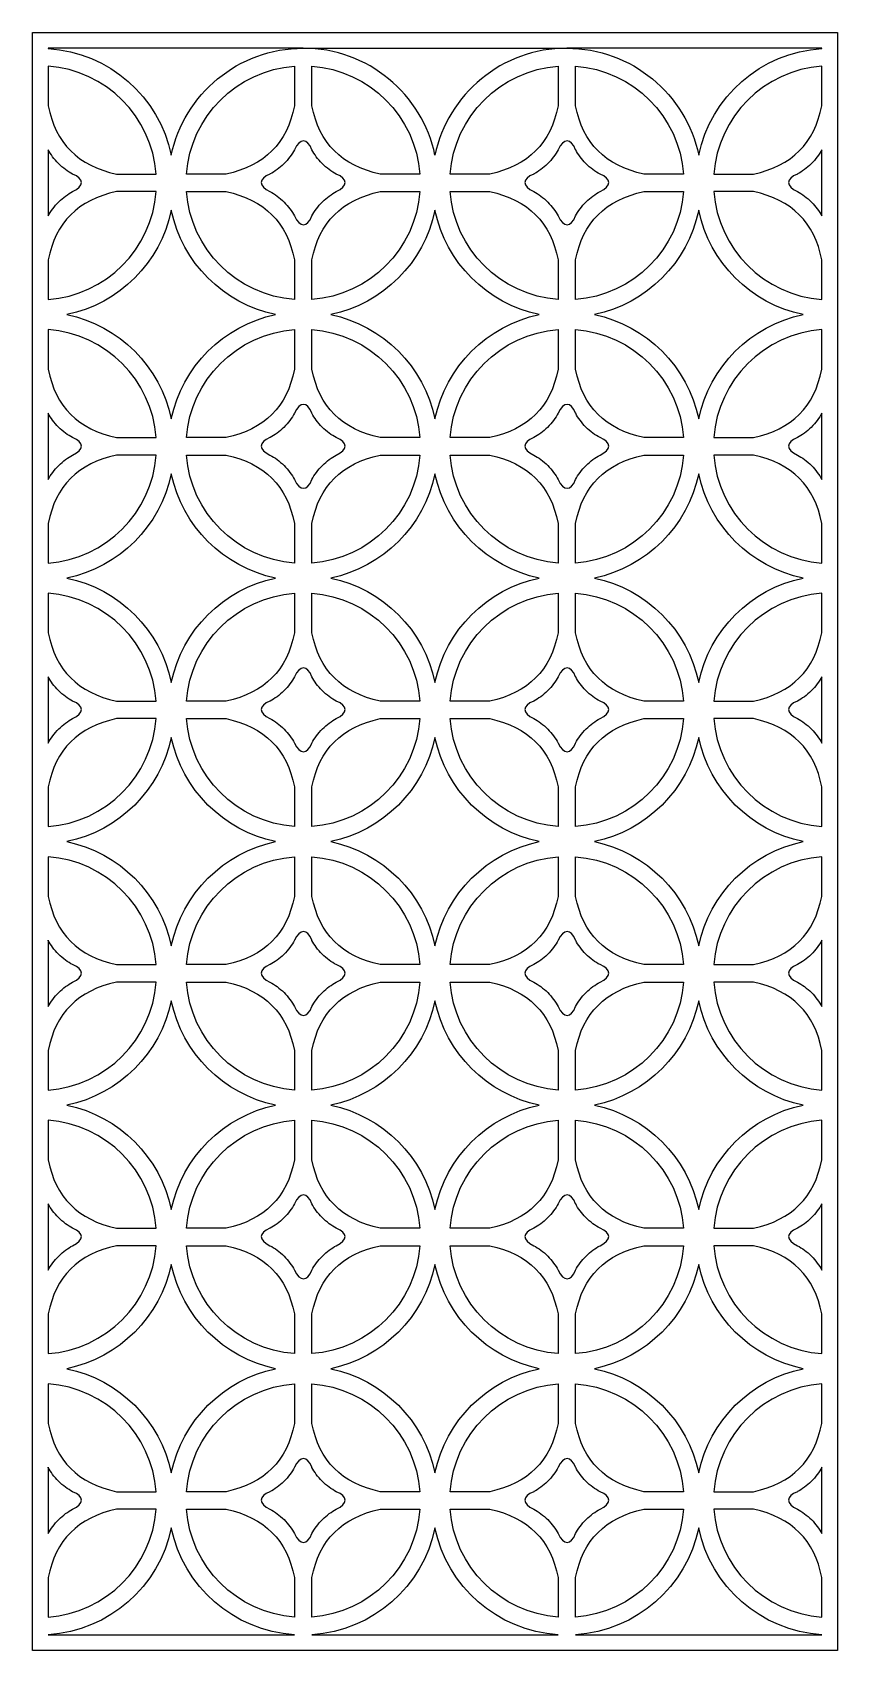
# Model space of a CAD drawing. Header units: centimetres. Extents: x -20.6 to -14.7, y -2.9 to 9.
import ezdxf

# ---------------------------------------------------------------- set-up
doc = ezdxf.new("R2010")
doc.units = ezdxf.units.CM
doc.header["$MEASUREMENT"] = 0
doc.layers.add('layer 1', color=7, linetype='Continuous')

msp = doc.modelspace()

# ---------------------------------------------------------------- linework, layer by layer
at = {"layer": 'layer 1', "color": 250}
for points, knots in [([(-14.69153, -2.83901), (-14.69153, -2.83901), (-14.69153, -2.7773), (-14.69153, -2.7773), (-14.69153, -2.7773), (-14.69153, -2.7773), (-14.69153, 8.88412), (-14.69153, 8.88412), (-14.69153, 8.88412), (-14.69153, 8.88412), (-14.69153, 9.00077), (-14.69153, 9.00077), (-14.69153, 9.00077), (-14.69153, 9.00077), (-14.80818, 9.00077), (-14.80818, 9.00077), (-14.80818, 9.00077), (-14.80818, 9.00077), (-20.49007, 9.00077), (-20.49007, 9.00077), (-20.49007, 9.00077), (-20.49007, 9.00077), (-20.60672, 9.00077), (-20.60672, 9.00077), (-20.60672, 9.00077), (-20.60672, 9.00077), (-20.60672, -2.89395), (-20.60672, -2.89395), (-20.60672, -2.89395), (-20.60672, -2.89395), (-20.49007, -2.89395), (-20.49007, -2.89395), (-20.49007, -2.89395), (-20.49007, -2.89395), (-14.69153, -2.89395), (-14.69153, -2.89395), (-14.69153, -2.89395), (-14.69153, -2.89395), (-14.69153, -2.83901), (-14.69153, -2.83901)], [0, 0, 0, 0, 0.09090909, 0.09090909, 0.09090909, 0.09090909, 0.18181818, 0.18181818, 0.18181818, 0.18181818, 0.27272727, 0.27272727, 0.27272727, 0.27272727, 0.36363636, 0.36363636, 0.36363636, 0.36363636, 0.45454545, 0.45454545, 0.45454545, 0.45454545, 0.54545455, 0.54545455, 0.54545455, 0.54545455, 0.63636364, 0.63636364, 0.63636364, 0.63636364, 0.72727273, 0.72727273, 0.72727273, 0.72727273, 0.81818182, 0.81818182, 0.81818182, 0.81818182, 1, 1, 1, 1]), ([(-14.80818, 8.88412), (-14.80818, 8.88412), (-14.80818, 8.88202), (-14.80818, 8.88202), (-14.80818, 8.88202), (-15.25613, 8.85315), (-15.62299, 8.52596), (-15.71212, 8.09712), (-15.71212, 8.09712), (-15.80549, 8.54639), (-16.20369, 8.88412), (-16.68063, 8.88412), (-16.68063, 8.88412), (-16.68063, 8.88412), (-18.61764, 8.88412), (-18.61764, 8.88412), (-18.61764, 8.88412), (-19.09456, 8.88412), (-19.49276, 8.54639), (-19.58613, 8.09712), (-19.58613, 8.09712), (-19.67526, 8.52596), (-20.04211, 8.85314), (-20.49007, 8.88202), (-20.49007, 8.88202), (-20.49007, 8.88202), (-20.49007, 8.88412), (-20.49007, 8.88412), (-20.49007, 8.88412), (-20.49007, 8.88412), (-18.61764, 8.88412), (-18.61764, 8.88412), (-18.61764, 8.88412), (-18.1407, 8.88412), (-17.7425, 8.54639), (-17.64913, 8.09711), (-17.64913, 8.09711), (-17.55575, 8.54639), (-17.15756, 8.88412), (-16.68063, 8.88412), (-16.68063, 8.88412), (-16.68063, 8.88412), (-14.80818, 8.88412), (-14.80818, 8.88412)], [0, 0, 0, 0, 0.08333333, 0.08333333, 0.08333333, 0.08333333, 0.16666667, 0.16666667, 0.16666667, 0.16666667, 0.25, 0.25, 0.25, 0.25, 0.33333333, 0.33333333, 0.33333333, 0.33333333, 0.41666667, 0.41666667, 0.41666667, 0.41666667, 0.5, 0.5, 0.5, 0.5, 0.58333333, 0.58333333, 0.58333333, 0.58333333, 0.66666667, 0.66666667, 0.66666667, 0.66666667, 0.75, 0.75, 0.75, 0.75, 0.83333333, 0.83333333, 0.83333333, 0.83333333, 1, 1, 1, 1]), ([(-20.49007, 8.75256), (-20.0666, 8.72109), (-19.72841, 8.38291), (-19.69696, 7.95945), (-19.69696, 7.95945), (-19.69696, 7.95945), (-19.98818, 7.95945), (-19.98818, 7.95945), (-19.98818, 7.95945), (-20.27048, 8.0195), (-20.43778, 8.18678), (-20.49007, 8.46134), (-20.49007, 8.46134), (-20.49007, 8.46134), (-20.49007, 8.75256), (-20.49007, 8.75256)], [0, 0, 0, 0, 0.2, 0.2, 0.2, 0.2, 0.4, 0.4, 0.4, 0.4, 0.6, 0.6, 0.6, 0.6, 1, 1, 1, 1]), ([(-19.47529, 7.95945), (-19.47529, 7.95945), (-19.18408, 7.95945), (-19.18408, 7.95945), (-19.18408, 7.95945), (-18.90177, 8.0195), (-18.73448, 8.18678), (-18.68219, 8.46134), (-18.68219, 8.46134), (-18.68219, 8.46134), (-18.68219, 8.75256), (-18.68219, 8.75256), (-18.68219, 8.75256), (-19.10565, 8.72109), (-19.44383, 8.38291), (-19.47529, 7.95945)], [0, 0, 0, 0, 0.2, 0.2, 0.2, 0.2, 0.4, 0.4, 0.4, 0.4, 0.6, 0.6, 0.6, 0.6, 1, 1, 1, 1]), ([(-18.55306, 8.75256), (-18.55306, 8.75256), (-18.55306, 8.46134), (-18.55306, 8.46134), (-18.55306, 8.46134), (-18.50077, 8.18678), (-18.33348, 8.0195), (-18.05117, 7.95945), (-18.05117, 7.95945), (-18.05117, 7.95945), (-17.75995, 7.95945), (-17.75995, 7.95945), (-17.75995, 7.95945), (-17.79141, 8.38291), (-18.1296, 8.72109), (-18.55306, 8.75256)], [0, 0, 0, 0, 0.2, 0.2, 0.2, 0.2, 0.4, 0.4, 0.4, 0.4, 0.6, 0.6, 0.6, 0.6, 1, 1, 1, 1]), ([(-17.53828, 7.95945), (-17.53828, 7.95945), (-17.24707, 7.95945), (-17.24707, 7.95945), (-17.24707, 7.95945), (-16.96476, 8.0195), (-16.79747, 8.18678), (-16.74518, 8.46134), (-16.74518, 8.46134), (-16.74518, 8.46134), (-16.74518, 8.75256), (-16.74518, 8.75256), (-16.74518, 8.75256), (-17.16864, 8.72109), (-17.50682, 8.38291), (-17.53828, 7.95945)], [0, 0, 0, 0, 0.2, 0.2, 0.2, 0.2, 0.4, 0.4, 0.4, 0.4, 0.6, 0.6, 0.6, 0.6, 1, 1, 1, 1]), ([(-16.61605, 8.75256), (-16.61605, 8.75256), (-16.61605, 8.46134), (-16.61605, 8.46134), (-16.61605, 8.46134), (-16.56376, 8.18678), (-16.39647, 8.0195), (-16.11416, 7.95945), (-16.11416, 7.95945), (-16.11416, 7.95945), (-15.82294, 7.95945), (-15.82294, 7.95945), (-15.82294, 7.95945), (-15.8544, 8.38291), (-16.19259, 8.72109), (-16.61605, 8.75256)], [0, 0, 0, 0, 0.2, 0.2, 0.2, 0.2, 0.4, 0.4, 0.4, 0.4, 0.6, 0.6, 0.6, 0.6, 1, 1, 1, 1]), ([(-14.80818, 8.46134), (-14.86046, 8.18678), (-15.02776, 8.0195), (-15.31006, 7.95945), (-15.31006, 7.95945), (-15.31006, 7.95945), (-15.60127, 7.95945), (-15.60127, 7.95945), (-15.60127, 7.95945), (-15.56982, 8.38291), (-15.23163, 8.72109), (-14.80818, 8.75256), (-14.80818, 8.75256), (-14.80818, 8.75256), (-14.80818, 8.46134), (-14.80818, 8.46134)], [0, 0, 0, 0, 0.2, 0.2, 0.2, 0.2, 0.4, 0.4, 0.4, 0.4, 0.6, 0.6, 0.6, 0.6, 1, 1, 1, 1]), ([(-18.68219, 8.13851), (-18.64137, 8.22458), (-18.58822, 8.2248), (-18.55306, 8.13851), (-18.55306, 8.13851), (-18.55306, 8.13851), (-18.55305, 8.13849), (-18.55305, 8.13849), (-18.55305, 8.13849), (-18.55305, 8.13849), (-18.55305, 8.13851), (-18.55305, 8.13851), (-18.55305, 8.13851), (-18.55305, 8.13851), (-18.55268, 8.13777), (-18.55268, 8.13777), (-18.55268, 8.13777), (-18.53571, 8.1043), (-18.50952, 8.06873), (-18.47842, 8.0371), (-18.47842, 8.0371), (-18.47842, 8.0371), (-18.47841, 8.03707), (-18.47841, 8.03707), (-18.47841, 8.03707), (-18.47841, 8.03707), (-18.47792, 8.03659), (-18.47792, 8.03659), (-18.47792, 8.03659), (-18.44543, 8.00419), (-18.40856, 7.97687), (-18.37399, 7.95946), (-18.37399, 7.95946), (-18.2877, 7.9243), (-18.28793, 7.87115), (-18.37399, 7.83033), (-18.37399, 7.83033), (-18.37399, 7.83033), (-18.37399, 7.83032), (-18.37399, 7.83032), (-18.37399, 7.83032), (-18.37399, 7.83032), (-18.37401, 7.83031), (-18.37401, 7.83031), (-18.37401, 7.83031), (-18.37401, 7.83031), (-18.374, 7.83031), (-18.374, 7.83031), (-18.374, 7.83031), (-18.40805, 7.8131), (-18.44442, 7.78632), (-18.47661, 7.75452), (-18.47661, 7.75452), (-18.50872, 7.72218), (-18.53575, 7.68559), (-18.55304, 7.65127), (-18.55304, 7.65127), (-18.5882, 7.56497), (-18.64135, 7.5652), (-18.68217, 7.65127), (-18.68217, 7.65127), (-18.68217, 7.65127), (-18.68218, 7.65127), (-18.68218, 7.65127), (-18.68218, 7.65127), (-18.68218, 7.65127), (-18.68219, 7.65129), (-18.68219, 7.65129), (-18.68219, 7.65129), (-18.68219, 7.65129), (-18.68219, 7.65127), (-18.68219, 7.65127), (-18.68219, 7.65127), (-18.6994, 7.68532), (-18.72618, 7.7217), (-18.75798, 7.75388), (-18.75798, 7.75388), (-18.79032, 7.78599), (-18.82691, 7.81303), (-18.86124, 7.83031), (-18.86124, 7.83031), (-18.9473, 7.87113), (-18.94753, 7.92428), (-18.86124, 7.95944), (-18.86124, 7.95944), (-18.86124, 7.95944), (-18.86121, 7.95945), (-18.86121, 7.95945), (-18.86121, 7.95945), (-18.86121, 7.95945), (-18.86124, 7.95945), (-18.86124, 7.95945), (-18.86124, 7.95945), (-18.86124, 7.95945), (-18.8605, 7.95981), (-18.8605, 7.95981), (-18.8605, 7.95981), (-18.82702, 7.97677), (-18.79147, 8.00298), (-18.75981, 8.03409), (-18.75981, 8.03409), (-18.75981, 8.03409), (-18.75976, 8.03414), (-18.75976, 8.03414), (-18.75976, 8.03414), (-18.75976, 8.03414), (-18.7593, 8.03461), (-18.7593, 8.03461), (-18.7593, 8.03461), (-18.72687, 8.06712), (-18.69959, 8.10394), (-18.68219, 8.13851)], [0, 0, 0, 0, 0.03448276, 0.03448276, 0.03448276, 0.03448276, 0.06896552, 0.06896552, 0.06896552, 0.06896552, 0.10344828, 0.10344828, 0.10344828, 0.10344828, 0.13793103, 0.13793103, 0.13793103, 0.13793103, 0.17241379, 0.17241379, 0.17241379, 0.17241379, 0.20689655, 0.20689655, 0.20689655, 0.20689655, 0.24137931, 0.24137931, 0.24137931, 0.24137931, 0.27586207, 0.27586207, 0.27586207, 0.27586207, 0.31034483, 0.31034483, 0.31034483, 0.31034483, 0.34482759, 0.34482759, 0.34482759, 0.34482759, 0.37931034, 0.37931034, 0.37931034, 0.37931034, 0.4137931, 0.4137931, 0.4137931, 0.4137931, 0.44827586, 0.44827586, 0.44827586, 0.44827586, 0.48275862, 0.48275862, 0.48275862, 0.48275862, 0.51724138, 0.51724138, 0.51724138, 0.51724138, 0.55172414, 0.55172414, 0.55172414, 0.55172414, 0.5862069, 0.5862069, 0.5862069, 0.5862069, 0.62068966, 0.62068966, 0.62068966, 0.62068966, 0.65517241, 0.65517241, 0.65517241, 0.65517241, 0.68965517, 0.68965517, 0.68965517, 0.68965517, 0.72413793, 0.72413793, 0.72413793, 0.72413793, 0.75862069, 0.75862069, 0.75862069, 0.75862069, 0.79310345, 0.79310345, 0.79310345, 0.79310345, 0.82758621, 0.82758621, 0.82758621, 0.82758621, 0.86206897, 0.86206897, 0.86206897, 0.86206897, 0.89655172, 0.89655172, 0.89655172, 0.89655172, 0.93103448, 0.93103448, 0.93103448, 0.93103448, 1, 1, 1, 1]), ([(-16.74518, 8.13851), (-16.70437, 8.22458), (-16.65122, 8.2248), (-16.61605, 8.13851), (-16.61605, 8.13851), (-16.61605, 8.13851), (-16.61604, 8.13849), (-16.61604, 8.13849), (-16.61604, 8.13849), (-16.61604, 8.13849), (-16.61604, 8.13851), (-16.61604, 8.13851), (-16.61604, 8.13851), (-16.61604, 8.13851), (-16.61567, 8.13777), (-16.61567, 8.13777), (-16.61567, 8.13777), (-16.5987, 8.1043), (-16.57251, 8.06873), (-16.54141, 8.0371), (-16.54141, 8.0371), (-16.54141, 8.0371), (-16.5414, 8.03707), (-16.5414, 8.03707), (-16.5414, 8.03707), (-16.5414, 8.03707), (-16.54092, 8.03659), (-16.54092, 8.03659), (-16.54092, 8.03659), (-16.50842, 8.00419), (-16.47155, 7.97687), (-16.43698, 7.95946), (-16.43698, 7.95946), (-16.35069, 7.9243), (-16.35092, 7.87115), (-16.43698, 7.83033), (-16.43698, 7.83033), (-16.43698, 7.83033), (-16.43698, 7.83032), (-16.43698, 7.83032), (-16.43698, 7.83032), (-16.43698, 7.83032), (-16.437, 7.83031), (-16.437, 7.83031), (-16.437, 7.83031), (-16.437, 7.83031), (-16.43699, 7.83031), (-16.43699, 7.83031), (-16.43699, 7.83031), (-16.47104, 7.8131), (-16.50741, 7.78632), (-16.5396, 7.75452), (-16.5396, 7.75452), (-16.57172, 7.72218), (-16.59875, 7.68559), (-16.61603, 7.65127), (-16.61603, 7.65127), (-16.6512, 7.56497), (-16.70435, 7.5652), (-16.74516, 7.65127), (-16.74516, 7.65127), (-16.74516, 7.65127), (-16.74517, 7.65127), (-16.74517, 7.65127), (-16.74517, 7.65127), (-16.74517, 7.65127), (-16.74518, 7.65129), (-16.74518, 7.65129), (-16.74518, 7.65129), (-16.74518, 7.65129), (-16.74518, 7.65127), (-16.74518, 7.65127), (-16.74518, 7.65127), (-16.76239, 7.68532), (-16.78918, 7.7217), (-16.82097, 7.75388), (-16.82097, 7.75388), (-16.85331, 7.78599), (-16.8899, 7.81303), (-16.92423, 7.83031), (-16.92423, 7.83031), (-17.01029, 7.87113), (-17.01052, 7.92428), (-16.92423, 7.95944), (-16.92423, 7.95944), (-16.92423, 7.95944), (-16.92421, 7.95945), (-16.92421, 7.95945), (-16.92421, 7.95945), (-16.92421, 7.95945), (-16.92423, 7.95945), (-16.92423, 7.95945), (-16.92423, 7.95945), (-16.92423, 7.95945), (-16.9235, 7.95981), (-16.9235, 7.95981), (-16.9235, 7.95981), (-16.89002, 7.97677), (-16.85446, 8.00298), (-16.8228, 8.03409), (-16.8228, 8.03409), (-16.8228, 8.03409), (-16.82275, 8.03414), (-16.82275, 8.03414), (-16.82275, 8.03414), (-16.82275, 8.03414), (-16.82229, 8.03461), (-16.82229, 8.03461), (-16.82229, 8.03461), (-16.78986, 8.06712), (-16.76258, 8.10394), (-16.74518, 8.13851)], [0, 0, 0, 0, 0.03448276, 0.03448276, 0.03448276, 0.03448276, 0.06896552, 0.06896552, 0.06896552, 0.06896552, 0.10344828, 0.10344828, 0.10344828, 0.10344828, 0.13793103, 0.13793103, 0.13793103, 0.13793103, 0.17241379, 0.17241379, 0.17241379, 0.17241379, 0.20689655, 0.20689655, 0.20689655, 0.20689655, 0.24137931, 0.24137931, 0.24137931, 0.24137931, 0.27586207, 0.27586207, 0.27586207, 0.27586207, 0.31034483, 0.31034483, 0.31034483, 0.31034483, 0.34482759, 0.34482759, 0.34482759, 0.34482759, 0.37931034, 0.37931034, 0.37931034, 0.37931034, 0.4137931, 0.4137931, 0.4137931, 0.4137931, 0.44827586, 0.44827586, 0.44827586, 0.44827586, 0.48275862, 0.48275862, 0.48275862, 0.48275862, 0.51724138, 0.51724138, 0.51724138, 0.51724138, 0.55172414, 0.55172414, 0.55172414, 0.55172414, 0.5862069, 0.5862069, 0.5862069, 0.5862069, 0.62068966, 0.62068966, 0.62068966, 0.62068966, 0.65517241, 0.65517241, 0.65517241, 0.65517241, 0.68965517, 0.68965517, 0.68965517, 0.68965517, 0.72413793, 0.72413793, 0.72413793, 0.72413793, 0.75862069, 0.75862069, 0.75862069, 0.75862069, 0.79310345, 0.79310345, 0.79310345, 0.79310345, 0.82758621, 0.82758621, 0.82758621, 0.82758621, 0.86206897, 0.86206897, 0.86206897, 0.86206897, 0.89655172, 0.89655172, 0.89655172, 0.89655172, 0.93103448, 0.93103448, 0.93103448, 0.93103448, 1, 1, 1, 1]), ([(-20.49007, 8.13851), (-20.49007, 8.13851), (-20.49006, 8.13849), (-20.49006, 8.13849), (-20.49006, 8.13849), (-20.49006, 8.13849), (-20.49006, 8.13851), (-20.49006, 8.13851), (-20.49006, 8.13851), (-20.49006, 8.13851), (-20.48969, 8.13777), (-20.48969, 8.13777), (-20.48969, 8.13777), (-20.47272, 8.1043), (-20.44652, 8.06873), (-20.41543, 8.0371), (-20.41543, 8.0371), (-20.41543, 8.0371), (-20.41541, 8.03707), (-20.41541, 8.03707), (-20.41541, 8.03707), (-20.41541, 8.03707), (-20.41493, 8.03659), (-20.41493, 8.03659), (-20.41493, 8.03659), (-20.38244, 8.00419), (-20.34557, 7.97687), (-20.311, 7.95946), (-20.311, 7.95946), (-20.22471, 7.9243), (-20.22493, 7.87115), (-20.311, 7.83033), (-20.311, 7.83033), (-20.311, 7.83033), (-20.311, 7.83032), (-20.311, 7.83032), (-20.311, 7.83032), (-20.311, 7.83032), (-20.31102, 7.83031), (-20.31102, 7.83031), (-20.31102, 7.83031), (-20.31102, 7.83031), (-20.31101, 7.83031), (-20.31101, 7.83031), (-20.31101, 7.83031), (-20.34506, 7.8131), (-20.38143, 7.78632), (-20.41362, 7.75452), (-20.41362, 7.75452), (-20.44573, 7.72218), (-20.47276, 7.68559), (-20.49005, 7.65127), (-20.49005, 7.65127), (-20.49005, 7.65127), (-20.49007, 7.65121), (-20.49007, 7.65121), (-20.49007, 7.65121), (-20.49007, 7.65121), (-20.49007, 8.13851), (-20.49007, 8.13851)], [0, 0, 0, 0, 0.0625, 0.0625, 0.0625, 0.0625, 0.125, 0.125, 0.125, 0.125, 0.1875, 0.1875, 0.1875, 0.1875, 0.25, 0.25, 0.25, 0.25, 0.3125, 0.3125, 0.3125, 0.3125, 0.375, 0.375, 0.375, 0.375, 0.4375, 0.4375, 0.4375, 0.4375, 0.5, 0.5, 0.5, 0.5, 0.5625, 0.5625, 0.5625, 0.5625, 0.625, 0.625, 0.625, 0.625, 0.6875, 0.6875, 0.6875, 0.6875, 0.75, 0.75, 0.75, 0.75, 0.8125, 0.8125, 0.8125, 0.8125, 0.875, 0.875, 0.875, 0.875, 1, 1, 1, 1]), ([(-14.80818, 7.65127), (-14.82538, 7.68532), (-14.85217, 7.7217), (-14.88397, 7.75388), (-14.88397, 7.75388), (-14.91631, 7.78599), (-14.95289, 7.81303), (-14.98722, 7.83031), (-14.98722, 7.83031), (-15.07329, 7.87113), (-15.07351, 7.92428), (-14.98722, 7.95944), (-14.98722, 7.95944), (-14.98722, 7.95944), (-14.9872, 7.95945), (-14.9872, 7.95945), (-14.9872, 7.95945), (-14.9872, 7.95945), (-14.98722, 7.95945), (-14.98722, 7.95945), (-14.98722, 7.95945), (-14.98722, 7.95945), (-14.98649, 7.95981), (-14.98649, 7.95981), (-14.98649, 7.95981), (-14.95301, 7.97677), (-14.91746, 8.00298), (-14.8858, 8.03409), (-14.8858, 8.03409), (-14.8858, 8.03409), (-14.88574, 8.03414), (-14.88574, 8.03414), (-14.88574, 8.03414), (-14.88574, 8.03414), (-14.88528, 8.03461), (-14.88528, 8.03461), (-14.88528, 8.03461), (-14.85286, 8.06712), (-14.82558, 8.10394), (-14.80818, 8.13851), (-14.80818, 8.13851), (-14.80818, 8.13851), (-14.80818, 7.65127), (-14.80818, 7.65127)], [0, 0, 0, 0, 0.08333333, 0.08333333, 0.08333333, 0.08333333, 0.16666667, 0.16666667, 0.16666667, 0.16666667, 0.25, 0.25, 0.25, 0.25, 0.33333333, 0.33333333, 0.33333333, 0.33333333, 0.41666667, 0.41666667, 0.41666667, 0.41666667, 0.5, 0.5, 0.5, 0.5, 0.58333333, 0.58333333, 0.58333333, 0.58333333, 0.66666667, 0.66666667, 0.66666667, 0.66666667, 0.75, 0.75, 0.75, 0.75, 0.83333333, 0.83333333, 0.83333333, 0.83333333, 1, 1, 1, 1]), ([(-20.49007, 7.32844), (-20.43778, 7.60299), (-20.27051, 7.77026), (-19.98823, 7.83032), (-19.98823, 7.83032), (-19.98823, 7.83032), (-19.69695, 7.83032), (-19.69695, 7.83032), (-19.69695, 7.83032), (-19.72839, 7.40685), (-20.06659, 7.06863), (-20.49007, 7.03718), (-20.49007, 7.03718), (-20.49007, 7.03718), (-20.49007, 7.32844), (-20.49007, 7.32844)], [0, 0, 0, 0, 0.2, 0.2, 0.2, 0.2, 0.4, 0.4, 0.4, 0.4, 0.6, 0.6, 0.6, 0.6, 1, 1, 1, 1]), ([(-18.68219, 7.32844), (-18.73448, 7.60299), (-18.90175, 7.77026), (-19.18403, 7.83032), (-19.18403, 7.83032), (-19.18403, 7.83032), (-19.4753, 7.83032), (-19.4753, 7.83032), (-19.4753, 7.83032), (-19.44386, 7.40685), (-19.10566, 7.06863), (-18.68219, 7.03718), (-18.68219, 7.03718), (-18.68219, 7.03718), (-18.68219, 7.32844), (-18.68219, 7.32844)], [0, 0, 0, 0, 0.2, 0.2, 0.2, 0.2, 0.4, 0.4, 0.4, 0.4, 0.6, 0.6, 0.6, 0.6, 1, 1, 1, 1]), ([(-17.75994, 7.83032), (-17.75994, 7.83032), (-18.05122, 7.83032), (-18.05122, 7.83032), (-18.05122, 7.83032), (-18.3335, 7.77026), (-18.50077, 7.60299), (-18.55306, 7.32844), (-18.55306, 7.32844), (-18.55306, 7.32844), (-18.55306, 7.03718), (-18.55306, 7.03718), (-18.55306, 7.03718), (-18.12959, 7.06863), (-17.79139, 7.40685), (-17.75994, 7.83032)], [0, 0, 0, 0, 0.2, 0.2, 0.2, 0.2, 0.4, 0.4, 0.4, 0.4, 0.6, 0.6, 0.6, 0.6, 1, 1, 1, 1]), ([(-16.74518, 7.32844), (-16.79747, 7.60299), (-16.96474, 7.77026), (-17.24702, 7.83032), (-17.24702, 7.83032), (-17.24702, 7.83032), (-17.53829, 7.83032), (-17.53829, 7.83032), (-17.53829, 7.83032), (-17.50685, 7.40685), (-17.16865, 7.06863), (-16.74518, 7.03718), (-16.74518, 7.03718), (-16.74518, 7.03718), (-16.74518, 7.32844), (-16.74518, 7.32844)], [0, 0, 0, 0, 0.2, 0.2, 0.2, 0.2, 0.4, 0.4, 0.4, 0.4, 0.6, 0.6, 0.6, 0.6, 1, 1, 1, 1]), ([(-15.82293, 7.83032), (-15.82293, 7.83032), (-16.11421, 7.83032), (-16.11421, 7.83032), (-16.11421, 7.83032), (-16.39649, 7.77026), (-16.56376, 7.60299), (-16.61605, 7.32844), (-16.61605, 7.32844), (-16.61605, 7.32844), (-16.61605, 7.03718), (-16.61605, 7.03718), (-16.61605, 7.03718), (-16.19258, 7.06863), (-15.85438, 7.40685), (-15.82293, 7.83032)], [0, 0, 0, 0, 0.2, 0.2, 0.2, 0.2, 0.4, 0.4, 0.4, 0.4, 0.6, 0.6, 0.6, 0.6, 1, 1, 1, 1]), ([(-14.80818, 7.03718), (-15.23164, 7.06863), (-15.56984, 7.40685), (-15.60128, 7.83032), (-15.60128, 7.83032), (-15.60128, 7.83032), (-15.31001, 7.83032), (-15.31001, 7.83032), (-15.31001, 7.83032), (-15.02773, 7.77026), (-14.86046, 7.60299), (-14.80818, 7.32844), (-14.80818, 7.32844), (-14.80818, 7.32844), (-14.80818, 7.03718), (-14.80818, 7.03718)], [0, 0, 0, 0, 0.2, 0.2, 0.2, 0.2, 0.4, 0.4, 0.4, 0.4, 0.6, 0.6, 0.6, 0.6, 1, 1, 1, 1]), ([(-19.58612, 7.6927), (-19.50633, 7.30869), (-19.20386, 7.00619), (-18.81986, 6.92638), (-18.81986, 6.92638), (-19.20386, 6.84657), (-19.50633, 6.54406), (-19.58612, 6.16006), (-19.58612, 6.16006), (-19.66592, 6.54409), (-19.96843, 6.84656), (-20.35245, 6.92637), (-20.35245, 6.92637), (-19.96843, 7.00616), (-19.66592, 7.30866), (-19.58612, 7.6927)], [0, 0, 0, 0, 0.2, 0.2, 0.2, 0.2, 0.4, 0.4, 0.4, 0.4, 0.6, 0.6, 0.6, 0.6, 1, 1, 1, 1]), ([(-16.88281, 6.92637), (-17.26683, 6.84656), (-17.56934, 6.54409), (-17.64914, 6.16006), (-17.64914, 6.16006), (-17.72893, 6.54406), (-18.0314, 6.84657), (-18.41541, 6.92638), (-18.41541, 6.92638), (-18.0314, 7.00619), (-17.72893, 7.30869), (-17.64914, 7.6927), (-17.64914, 7.6927), (-17.56934, 7.30867), (-17.26684, 7.00616), (-16.88281, 6.92637)], [0, 0, 0, 0, 0.2, 0.2, 0.2, 0.2, 0.4, 0.4, 0.4, 0.4, 0.6, 0.6, 0.6, 0.6, 1, 1, 1, 1]), ([(-14.9458, 6.92637), (-15.32982, 6.84656), (-15.63233, 6.54409), (-15.71213, 6.16006), (-15.71213, 6.16006), (-15.79193, 6.54406), (-16.09439, 6.84657), (-16.4784, 6.92638), (-16.4784, 6.92638), (-16.09439, 7.00619), (-15.79193, 7.30869), (-15.71213, 7.6927), (-15.71213, 7.6927), (-15.63233, 7.30867), (-15.32983, 7.00616), (-14.9458, 6.92637)], [0, 0, 0, 0, 0.2, 0.2, 0.2, 0.2, 0.4, 0.4, 0.4, 0.4, 0.6, 0.6, 0.6, 0.6, 1, 1, 1, 1]), ([(-20.49007, 6.81555), (-20.0666, 6.78409), (-19.72841, 6.4459), (-19.69696, 6.02244), (-19.69696, 6.02244), (-19.69696, 6.02244), (-19.98818, 6.02244), (-19.98818, 6.02244), (-19.98818, 6.02244), (-20.27048, 6.08249), (-20.43778, 6.24978), (-20.49007, 6.52434), (-20.49007, 6.52434), (-20.49007, 6.52434), (-20.49007, 6.81555), (-20.49007, 6.81555)], [0, 0, 0, 0, 0.2, 0.2, 0.2, 0.2, 0.4, 0.4, 0.4, 0.4, 0.6, 0.6, 0.6, 0.6, 1, 1, 1, 1]), ([(-19.47529, 6.02244), (-19.47529, 6.02244), (-19.18408, 6.02244), (-19.18408, 6.02244), (-19.18408, 6.02244), (-18.90177, 6.08249), (-18.73448, 6.24978), (-18.68219, 6.52434), (-18.68219, 6.52434), (-18.68219, 6.52434), (-18.68219, 6.81555), (-18.68219, 6.81555), (-18.68219, 6.81555), (-19.10565, 6.78409), (-19.44383, 6.4459), (-19.47529, 6.02244)], [0, 0, 0, 0, 0.2, 0.2, 0.2, 0.2, 0.4, 0.4, 0.4, 0.4, 0.6, 0.6, 0.6, 0.6, 1, 1, 1, 1]), ([(-18.55306, 6.81555), (-18.55306, 6.81555), (-18.55306, 6.52434), (-18.55306, 6.52434), (-18.55306, 6.52434), (-18.50077, 6.24978), (-18.33348, 6.08249), (-18.05117, 6.02244), (-18.05117, 6.02244), (-18.05117, 6.02244), (-17.75995, 6.02244), (-17.75995, 6.02244), (-17.75995, 6.02244), (-17.79141, 6.4459), (-18.1296, 6.78409), (-18.55306, 6.81555)], [0, 0, 0, 0, 0.2, 0.2, 0.2, 0.2, 0.4, 0.4, 0.4, 0.4, 0.6, 0.6, 0.6, 0.6, 1, 1, 1, 1]), ([(-17.53828, 6.02244), (-17.53828, 6.02244), (-17.24707, 6.02244), (-17.24707, 6.02244), (-17.24707, 6.02244), (-16.96476, 6.08249), (-16.79747, 6.24978), (-16.74518, 6.52434), (-16.74518, 6.52434), (-16.74518, 6.52434), (-16.74518, 6.81555), (-16.74518, 6.81555), (-16.74518, 6.81555), (-17.16864, 6.78409), (-17.50682, 6.4459), (-17.53828, 6.02244)], [0, 0, 0, 0, 0.2, 0.2, 0.2, 0.2, 0.4, 0.4, 0.4, 0.4, 0.6, 0.6, 0.6, 0.6, 1, 1, 1, 1]), ([(-16.61605, 6.81555), (-16.61605, 6.81555), (-16.61605, 6.52434), (-16.61605, 6.52434), (-16.61605, 6.52434), (-16.56376, 6.24978), (-16.39647, 6.08249), (-16.11416, 6.02244), (-16.11416, 6.02244), (-16.11416, 6.02244), (-15.82294, 6.02244), (-15.82294, 6.02244), (-15.82294, 6.02244), (-15.8544, 6.4459), (-16.19259, 6.78409), (-16.61605, 6.81555)], [0, 0, 0, 0, 0.2, 0.2, 0.2, 0.2, 0.4, 0.4, 0.4, 0.4, 0.6, 0.6, 0.6, 0.6, 1, 1, 1, 1]), ([(-14.80818, 6.52434), (-14.86046, 6.24978), (-15.02776, 6.08249), (-15.31006, 6.02244), (-15.31006, 6.02244), (-15.31006, 6.02244), (-15.60127, 6.02244), (-15.60127, 6.02244), (-15.60127, 6.02244), (-15.56982, 6.4459), (-15.23163, 6.78409), (-14.80818, 6.81555), (-14.80818, 6.81555), (-14.80818, 6.81555), (-14.80818, 6.52434), (-14.80818, 6.52434)], [0, 0, 0, 0, 0.2, 0.2, 0.2, 0.2, 0.4, 0.4, 0.4, 0.4, 0.6, 0.6, 0.6, 0.6, 1, 1, 1, 1]), ([(-20.49007, 6.2015), (-20.49007, 6.2015), (-20.49006, 6.20148), (-20.49006, 6.20148), (-20.49006, 6.20148), (-20.49006, 6.20148), (-20.49006, 6.2015), (-20.49006, 6.2015), (-20.49006, 6.2015), (-20.49006, 6.2015), (-20.48969, 6.20076), (-20.48969, 6.20076), (-20.48969, 6.20076), (-20.47272, 6.16729), (-20.44652, 6.13173), (-20.41543, 6.10009), (-20.41543, 6.10009), (-20.41543, 6.10009), (-20.41541, 6.10007), (-20.41541, 6.10007), (-20.41541, 6.10007), (-20.41541, 6.10007), (-20.41493, 6.09958), (-20.41493, 6.09958), (-20.41493, 6.09958), (-20.38244, 6.06718), (-20.34557, 6.03986), (-20.311, 6.02245), (-20.311, 6.02245), (-20.22471, 5.98729), (-20.22493, 5.93414), (-20.311, 5.89332), (-20.311, 5.89332), (-20.311, 5.89332), (-20.311, 5.89331), (-20.311, 5.89331), (-20.311, 5.89331), (-20.311, 5.89331), (-20.31102, 5.8933), (-20.31102, 5.8933), (-20.31102, 5.8933), (-20.31102, 5.8933), (-20.31101, 5.8933), (-20.31101, 5.8933), (-20.31101, 5.8933), (-20.34506, 5.8761), (-20.38143, 5.84931), (-20.41362, 5.81751), (-20.41362, 5.81751), (-20.44573, 5.78517), (-20.47276, 5.74859), (-20.49005, 5.71426), (-20.49005, 5.71426), (-20.49005, 5.71426), (-20.49007, 5.7142), (-20.49007, 5.7142), (-20.49007, 5.7142), (-20.49007, 5.7142), (-20.49007, 6.2015), (-20.49007, 6.2015)], [0, 0, 0, 0, 0.0625, 0.0625, 0.0625, 0.0625, 0.125, 0.125, 0.125, 0.125, 0.1875, 0.1875, 0.1875, 0.1875, 0.25, 0.25, 0.25, 0.25, 0.3125, 0.3125, 0.3125, 0.3125, 0.375, 0.375, 0.375, 0.375, 0.4375, 0.4375, 0.4375, 0.4375, 0.5, 0.5, 0.5, 0.5, 0.5625, 0.5625, 0.5625, 0.5625, 0.625, 0.625, 0.625, 0.625, 0.6875, 0.6875, 0.6875, 0.6875, 0.75, 0.75, 0.75, 0.75, 0.8125, 0.8125, 0.8125, 0.8125, 0.875, 0.875, 0.875, 0.875, 1, 1, 1, 1]), ([(-18.68219, 6.2015), (-18.64137, 6.28757), (-18.58822, 6.28779), (-18.55306, 6.2015), (-18.55306, 6.2015), (-18.55306, 6.2015), (-18.55305, 6.20148), (-18.55305, 6.20148), (-18.55305, 6.20148), (-18.55305, 6.20148), (-18.55305, 6.2015), (-18.55305, 6.2015), (-18.55305, 6.2015), (-18.55305, 6.2015), (-18.55268, 6.20076), (-18.55268, 6.20076), (-18.55268, 6.20076), (-18.53571, 6.16729), (-18.50952, 6.13173), (-18.47842, 6.10009), (-18.47842, 6.10009), (-18.47842, 6.10009), (-18.47841, 6.10007), (-18.47841, 6.10007), (-18.47841, 6.10007), (-18.47841, 6.10007), (-18.47792, 6.09958), (-18.47792, 6.09958), (-18.47792, 6.09958), (-18.44543, 6.06718), (-18.40856, 6.03986), (-18.37399, 6.02245), (-18.37399, 6.02245), (-18.2877, 5.98729), (-18.28793, 5.93414), (-18.37399, 5.89332), (-18.37399, 5.89332), (-18.37399, 5.89332), (-18.37399, 5.89331), (-18.37399, 5.89331), (-18.37399, 5.89331), (-18.37399, 5.89331), (-18.37401, 5.8933), (-18.37401, 5.8933), (-18.37401, 5.8933), (-18.37401, 5.8933), (-18.374, 5.8933), (-18.374, 5.8933), (-18.374, 5.8933), (-18.40805, 5.8761), (-18.44442, 5.84931), (-18.47661, 5.81751), (-18.47661, 5.81751), (-18.50872, 5.78517), (-18.53575, 5.74859), (-18.55304, 5.71426), (-18.55304, 5.71426), (-18.5882, 5.62796), (-18.64135, 5.62819), (-18.68217, 5.71426), (-18.68217, 5.71426), (-18.68217, 5.71426), (-18.68218, 5.71426), (-18.68218, 5.71426), (-18.68218, 5.71426), (-18.68218, 5.71426), (-18.68219, 5.71428), (-18.68219, 5.71428), (-18.68219, 5.71428), (-18.68219, 5.71428), (-18.68219, 5.71427), (-18.68219, 5.71427), (-18.68219, 5.71427), (-18.6994, 5.74832), (-18.72618, 5.78469), (-18.75798, 5.81687), (-18.75798, 5.81687), (-18.79032, 5.84899), (-18.82691, 5.87602), (-18.86124, 5.8933), (-18.86124, 5.8933), (-18.9473, 5.93412), (-18.94753, 5.98727), (-18.86124, 6.02244), (-18.86124, 6.02244), (-18.86124, 6.02244), (-18.86121, 6.02244), (-18.86121, 6.02244), (-18.86121, 6.02244), (-18.86121, 6.02244), (-18.86124, 6.02244), (-18.86124, 6.02244), (-18.86124, 6.02244), (-18.86124, 6.02244), (-18.8605, 6.0228), (-18.8605, 6.0228), (-18.8605, 6.0228), (-18.82702, 6.03976), (-18.79147, 6.06597), (-18.75981, 6.09708), (-18.75981, 6.09708), (-18.75981, 6.09708), (-18.75976, 6.09713), (-18.75976, 6.09713), (-18.75976, 6.09713), (-18.75976, 6.09713), (-18.7593, 6.0976), (-18.7593, 6.0976), (-18.7593, 6.0976), (-18.72687, 6.13011), (-18.69959, 6.16694), (-18.68219, 6.2015)], [0, 0, 0, 0, 0.03448276, 0.03448276, 0.03448276, 0.03448276, 0.06896552, 0.06896552, 0.06896552, 0.06896552, 0.10344828, 0.10344828, 0.10344828, 0.10344828, 0.13793103, 0.13793103, 0.13793103, 0.13793103, 0.17241379, 0.17241379, 0.17241379, 0.17241379, 0.20689655, 0.20689655, 0.20689655, 0.20689655, 0.24137931, 0.24137931, 0.24137931, 0.24137931, 0.27586207, 0.27586207, 0.27586207, 0.27586207, 0.31034483, 0.31034483, 0.31034483, 0.31034483, 0.34482759, 0.34482759, 0.34482759, 0.34482759, 0.37931034, 0.37931034, 0.37931034, 0.37931034, 0.4137931, 0.4137931, 0.4137931, 0.4137931, 0.44827586, 0.44827586, 0.44827586, 0.44827586, 0.48275862, 0.48275862, 0.48275862, 0.48275862, 0.51724138, 0.51724138, 0.51724138, 0.51724138, 0.55172414, 0.55172414, 0.55172414, 0.55172414, 0.5862069, 0.5862069, 0.5862069, 0.5862069, 0.62068966, 0.62068966, 0.62068966, 0.62068966, 0.65517241, 0.65517241, 0.65517241, 0.65517241, 0.68965517, 0.68965517, 0.68965517, 0.68965517, 0.72413793, 0.72413793, 0.72413793, 0.72413793, 0.75862069, 0.75862069, 0.75862069, 0.75862069, 0.79310345, 0.79310345, 0.79310345, 0.79310345, 0.82758621, 0.82758621, 0.82758621, 0.82758621, 0.86206897, 0.86206897, 0.86206897, 0.86206897, 0.89655172, 0.89655172, 0.89655172, 0.89655172, 0.93103448, 0.93103448, 0.93103448, 0.93103448, 1, 1, 1, 1]), ([(-16.74518, 6.2015), (-16.70437, 6.28757), (-16.65122, 6.28779), (-16.61605, 6.2015), (-16.61605, 6.2015), (-16.61605, 6.2015), (-16.61604, 6.20148), (-16.61604, 6.20148), (-16.61604, 6.20148), (-16.61604, 6.20148), (-16.61604, 6.2015), (-16.61604, 6.2015), (-16.61604, 6.2015), (-16.61604, 6.2015), (-16.61567, 6.20076), (-16.61567, 6.20076), (-16.61567, 6.20076), (-16.5987, 6.16729), (-16.57251, 6.13173), (-16.54141, 6.10009), (-16.54141, 6.10009), (-16.54141, 6.10009), (-16.5414, 6.10007), (-16.5414, 6.10007), (-16.5414, 6.10007), (-16.5414, 6.10007), (-16.54092, 6.09958), (-16.54092, 6.09958), (-16.54092, 6.09958), (-16.50842, 6.06718), (-16.47155, 6.03986), (-16.43698, 6.02245), (-16.43698, 6.02245), (-16.35069, 5.98729), (-16.35092, 5.93414), (-16.43698, 5.89332), (-16.43698, 5.89332), (-16.43698, 5.89332), (-16.43698, 5.89331), (-16.43698, 5.89331), (-16.43698, 5.89331), (-16.43698, 5.89331), (-16.437, 5.8933), (-16.437, 5.8933), (-16.437, 5.8933), (-16.437, 5.8933), (-16.43699, 5.8933), (-16.43699, 5.8933), (-16.43699, 5.8933), (-16.47104, 5.8761), (-16.50741, 5.84931), (-16.5396, 5.81751), (-16.5396, 5.81751), (-16.57172, 5.78517), (-16.59875, 5.74859), (-16.61603, 5.71426), (-16.61603, 5.71426), (-16.6512, 5.62796), (-16.70435, 5.62819), (-16.74516, 5.71426), (-16.74516, 5.71426), (-16.74516, 5.71426), (-16.74517, 5.71426), (-16.74517, 5.71426), (-16.74517, 5.71426), (-16.74517, 5.71426), (-16.74518, 5.71428), (-16.74518, 5.71428), (-16.74518, 5.71428), (-16.74518, 5.71428), (-16.74518, 5.71427), (-16.74518, 5.71427), (-16.74518, 5.71427), (-16.76239, 5.74832), (-16.78918, 5.78469), (-16.82097, 5.81687), (-16.82097, 5.81687), (-16.85331, 5.84899), (-16.8899, 5.87602), (-16.92423, 5.8933), (-16.92423, 5.8933), (-17.01029, 5.93412), (-17.01052, 5.98727), (-16.92423, 6.02244), (-16.92423, 6.02244), (-16.92423, 6.02244), (-16.92421, 6.02244), (-16.92421, 6.02244), (-16.92421, 6.02244), (-16.92421, 6.02244), (-16.92423, 6.02244), (-16.92423, 6.02244), (-16.92423, 6.02244), (-16.92423, 6.02244), (-16.9235, 6.0228), (-16.9235, 6.0228), (-16.9235, 6.0228), (-16.89002, 6.03976), (-16.85446, 6.06597), (-16.8228, 6.09708), (-16.8228, 6.09708), (-16.8228, 6.09708), (-16.82275, 6.09713), (-16.82275, 6.09713), (-16.82275, 6.09713), (-16.82275, 6.09713), (-16.82229, 6.0976), (-16.82229, 6.0976), (-16.82229, 6.0976), (-16.78986, 6.13011), (-16.76258, 6.16694), (-16.74518, 6.2015)], [0, 0, 0, 0, 0.03448276, 0.03448276, 0.03448276, 0.03448276, 0.06896552, 0.06896552, 0.06896552, 0.06896552, 0.10344828, 0.10344828, 0.10344828, 0.10344828, 0.13793103, 0.13793103, 0.13793103, 0.13793103, 0.17241379, 0.17241379, 0.17241379, 0.17241379, 0.20689655, 0.20689655, 0.20689655, 0.20689655, 0.24137931, 0.24137931, 0.24137931, 0.24137931, 0.27586207, 0.27586207, 0.27586207, 0.27586207, 0.31034483, 0.31034483, 0.31034483, 0.31034483, 0.34482759, 0.34482759, 0.34482759, 0.34482759, 0.37931034, 0.37931034, 0.37931034, 0.37931034, 0.4137931, 0.4137931, 0.4137931, 0.4137931, 0.44827586, 0.44827586, 0.44827586, 0.44827586, 0.48275862, 0.48275862, 0.48275862, 0.48275862, 0.51724138, 0.51724138, 0.51724138, 0.51724138, 0.55172414, 0.55172414, 0.55172414, 0.55172414, 0.5862069, 0.5862069, 0.5862069, 0.5862069, 0.62068966, 0.62068966, 0.62068966, 0.62068966, 0.65517241, 0.65517241, 0.65517241, 0.65517241, 0.68965517, 0.68965517, 0.68965517, 0.68965517, 0.72413793, 0.72413793, 0.72413793, 0.72413793, 0.75862069, 0.75862069, 0.75862069, 0.75862069, 0.79310345, 0.79310345, 0.79310345, 0.79310345, 0.82758621, 0.82758621, 0.82758621, 0.82758621, 0.86206897, 0.86206897, 0.86206897, 0.86206897, 0.89655172, 0.89655172, 0.89655172, 0.89655172, 0.93103448, 0.93103448, 0.93103448, 0.93103448, 1, 1, 1, 1]), ([(-14.80818, 5.71427), (-14.82538, 5.74832), (-14.85217, 5.78469), (-14.88397, 5.81687), (-14.88397, 5.81687), (-14.91631, 5.84899), (-14.95289, 5.87602), (-14.98722, 5.8933), (-14.98722, 5.8933), (-15.07329, 5.93412), (-15.07351, 5.98727), (-14.98722, 6.02244), (-14.98722, 6.02244), (-14.98722, 6.02244), (-14.9872, 6.02244), (-14.9872, 6.02244), (-14.9872, 6.02244), (-14.9872, 6.02244), (-14.98722, 6.02244), (-14.98722, 6.02244), (-14.98722, 6.02244), (-14.98722, 6.02244), (-14.98649, 6.0228), (-14.98649, 6.0228), (-14.98649, 6.0228), (-14.95301, 6.03976), (-14.91746, 6.06597), (-14.8858, 6.09708), (-14.8858, 6.09708), (-14.8858, 6.09708), (-14.88574, 6.09713), (-14.88574, 6.09713), (-14.88574, 6.09713), (-14.88574, 6.09713), (-14.88528, 6.0976), (-14.88528, 6.0976), (-14.88528, 6.0976), (-14.85286, 6.13011), (-14.82558, 6.16694), (-14.80818, 6.2015), (-14.80818, 6.2015), (-14.80818, 6.2015), (-14.80818, 5.71427), (-14.80818, 5.71427)], [0, 0, 0, 0, 0.08333333, 0.08333333, 0.08333333, 0.08333333, 0.16666667, 0.16666667, 0.16666667, 0.16666667, 0.25, 0.25, 0.25, 0.25, 0.33333333, 0.33333333, 0.33333333, 0.33333333, 0.41666667, 0.41666667, 0.41666667, 0.41666667, 0.5, 0.5, 0.5, 0.5, 0.58333333, 0.58333333, 0.58333333, 0.58333333, 0.66666667, 0.66666667, 0.66666667, 0.66666667, 0.75, 0.75, 0.75, 0.75, 0.83333333, 0.83333333, 0.83333333, 0.83333333, 1, 1, 1, 1]), ([(-20.49007, 5.39143), (-20.43778, 5.66598), (-20.27051, 5.83325), (-19.98823, 5.89331), (-19.98823, 5.89331), (-19.98823, 5.89331), (-19.69695, 5.89331), (-19.69695, 5.89331), (-19.69695, 5.89331), (-19.72839, 5.46984), (-20.06659, 5.13163), (-20.49007, 5.10017), (-20.49007, 5.10017), (-20.49007, 5.10017), (-20.49007, 5.39143), (-20.49007, 5.39143)], [0, 0, 0, 0, 0.2, 0.2, 0.2, 0.2, 0.4, 0.4, 0.4, 0.4, 0.6, 0.6, 0.6, 0.6, 1, 1, 1, 1]), ([(-18.68219, 5.39143), (-18.73448, 5.66598), (-18.90175, 5.83325), (-19.18403, 5.89331), (-19.18403, 5.89331), (-19.18403, 5.89331), (-19.4753, 5.89331), (-19.4753, 5.89331), (-19.4753, 5.89331), (-19.44386, 5.46984), (-19.10566, 5.13163), (-18.68219, 5.10017), (-18.68219, 5.10017), (-18.68219, 5.10017), (-18.68219, 5.39143), (-18.68219, 5.39143)], [0, 0, 0, 0, 0.2, 0.2, 0.2, 0.2, 0.4, 0.4, 0.4, 0.4, 0.6, 0.6, 0.6, 0.6, 1, 1, 1, 1]), ([(-17.75994, 5.89331), (-17.75994, 5.89331), (-18.05122, 5.89331), (-18.05122, 5.89331), (-18.05122, 5.89331), (-18.3335, 5.83325), (-18.50077, 5.66598), (-18.55306, 5.39143), (-18.55306, 5.39143), (-18.55306, 5.39143), (-18.55306, 5.10017), (-18.55306, 5.10017), (-18.55306, 5.10017), (-18.12959, 5.13163), (-17.79139, 5.46984), (-17.75994, 5.89331)], [0, 0, 0, 0, 0.2, 0.2, 0.2, 0.2, 0.4, 0.4, 0.4, 0.4, 0.6, 0.6, 0.6, 0.6, 1, 1, 1, 1]), ([(-16.74518, 5.39143), (-16.79747, 5.66598), (-16.96474, 5.83325), (-17.24702, 5.89331), (-17.24702, 5.89331), (-17.24702, 5.89331), (-17.53829, 5.89331), (-17.53829, 5.89331), (-17.53829, 5.89331), (-17.50685, 5.46984), (-17.16865, 5.13163), (-16.74518, 5.10017), (-16.74518, 5.10017), (-16.74518, 5.10017), (-16.74518, 5.39143), (-16.74518, 5.39143)], [0, 0, 0, 0, 0.2, 0.2, 0.2, 0.2, 0.4, 0.4, 0.4, 0.4, 0.6, 0.6, 0.6, 0.6, 1, 1, 1, 1]), ([(-15.82293, 5.89331), (-15.82293, 5.89331), (-16.11421, 5.89331), (-16.11421, 5.89331), (-16.11421, 5.89331), (-16.39649, 5.83325), (-16.56376, 5.66598), (-16.61605, 5.39143), (-16.61605, 5.39143), (-16.61605, 5.39143), (-16.61605, 5.10017), (-16.61605, 5.10017), (-16.61605, 5.10017), (-16.19258, 5.13163), (-15.85438, 5.46984), (-15.82293, 5.89331)], [0, 0, 0, 0, 0.2, 0.2, 0.2, 0.2, 0.4, 0.4, 0.4, 0.4, 0.6, 0.6, 0.6, 0.6, 1, 1, 1, 1]), ([(-14.80818, 5.10017), (-15.23164, 5.13163), (-15.56984, 5.46984), (-15.60128, 5.89331), (-15.60128, 5.89331), (-15.60128, 5.89331), (-15.31001, 5.89331), (-15.31001, 5.89331), (-15.31001, 5.89331), (-15.02773, 5.83325), (-14.86046, 5.66598), (-14.80818, 5.39143), (-14.80818, 5.39143), (-14.80818, 5.39143), (-14.80818, 5.10017), (-14.80818, 5.10017)], [0, 0, 0, 0, 0.2, 0.2, 0.2, 0.2, 0.4, 0.4, 0.4, 0.4, 0.6, 0.6, 0.6, 0.6, 1, 1, 1, 1]), ([(-19.58612, 5.75569), (-19.50633, 5.37168), (-19.20386, 5.06918), (-18.81986, 4.98937), (-18.81986, 4.98937), (-19.20386, 4.90956), (-19.50633, 4.60706), (-19.58612, 4.22305), (-19.58612, 4.22305), (-19.66592, 4.60707), (-19.96843, 4.90956), (-20.35245, 4.98936), (-20.35245, 4.98936), (-19.96843, 5.06915), (-19.66592, 5.37166), (-19.58612, 5.75569)], [0, 0, 0, 0, 0.2, 0.2, 0.2, 0.2, 0.4, 0.4, 0.4, 0.4, 0.6, 0.6, 0.6, 0.6, 1, 1, 1, 1]), ([(-16.88281, 4.98936), (-17.26683, 4.90956), (-17.56934, 4.60707), (-17.64914, 4.22305), (-17.64914, 4.22305), (-17.72893, 4.60705), (-18.0314, 4.90956), (-18.41541, 4.98937), (-18.41541, 4.98937), (-18.0314, 5.06918), (-17.72893, 5.37168), (-17.64914, 5.75569), (-17.64914, 5.75569), (-17.56934, 5.37166), (-17.26684, 5.06915), (-16.88281, 4.98936)], [0, 0, 0, 0, 0.2, 0.2, 0.2, 0.2, 0.4, 0.4, 0.4, 0.4, 0.6, 0.6, 0.6, 0.6, 1, 1, 1, 1]), ([(-14.9458, 4.98936), (-15.32982, 4.90956), (-15.63233, 4.60707), (-15.71213, 4.22305), (-15.71213, 4.22305), (-15.79193, 4.60706), (-16.09439, 4.90956), (-16.4784, 4.98937), (-16.4784, 4.98937), (-16.09439, 5.06918), (-15.79193, 5.37168), (-15.71213, 5.75569), (-15.71213, 5.75569), (-15.63233, 5.37166), (-15.32983, 5.06915), (-14.9458, 4.98936)], [0, 0, 0, 0, 0.2, 0.2, 0.2, 0.2, 0.4, 0.4, 0.4, 0.4, 0.6, 0.6, 0.6, 0.6, 1, 1, 1, 1]), ([(-20.49007, 4.87855), (-20.0666, 4.84708), (-19.72841, 4.50889), (-19.69696, 4.08544), (-19.69696, 4.08544), (-19.69696, 4.08544), (-19.98818, 4.08544), (-19.98818, 4.08544), (-19.98818, 4.08544), (-20.27048, 4.14548), (-20.43778, 4.31277), (-20.49007, 4.58733), (-20.49007, 4.58733), (-20.49007, 4.58733), (-20.49007, 4.87855), (-20.49007, 4.87855)], [0, 0, 0, 0, 0.2, 0.2, 0.2, 0.2, 0.4, 0.4, 0.4, 0.4, 0.6, 0.6, 0.6, 0.6, 1, 1, 1, 1]), ([(-19.47529, 4.08544), (-19.47529, 4.08544), (-19.18408, 4.08544), (-19.18408, 4.08544), (-19.18408, 4.08544), (-18.90177, 4.14548), (-18.73448, 4.31277), (-18.68219, 4.58733), (-18.68219, 4.58733), (-18.68219, 4.58733), (-18.68219, 4.87855), (-18.68219, 4.87855), (-18.68219, 4.87855), (-19.10565, 4.84708), (-19.44383, 4.50889), (-19.47529, 4.08544)], [0, 0, 0, 0, 0.2, 0.2, 0.2, 0.2, 0.4, 0.4, 0.4, 0.4, 0.6, 0.6, 0.6, 0.6, 1, 1, 1, 1]), ([(-18.55306, 4.87855), (-18.55306, 4.87855), (-18.55306, 4.58733), (-18.55306, 4.58733), (-18.55306, 4.58733), (-18.50077, 4.31277), (-18.33348, 4.14548), (-18.05117, 4.08544), (-18.05117, 4.08544), (-18.05117, 4.08544), (-17.75995, 4.08544), (-17.75995, 4.08544), (-17.75995, 4.08544), (-17.79141, 4.50889), (-18.1296, 4.84708), (-18.55306, 4.87855)], [0, 0, 0, 0, 0.2, 0.2, 0.2, 0.2, 0.4, 0.4, 0.4, 0.4, 0.6, 0.6, 0.6, 0.6, 1, 1, 1, 1]), ([(-17.53828, 4.08544), (-17.53828, 4.08544), (-17.24707, 4.08544), (-17.24707, 4.08544), (-17.24707, 4.08544), (-16.96476, 4.14548), (-16.79747, 4.31277), (-16.74518, 4.58733), (-16.74518, 4.58733), (-16.74518, 4.58733), (-16.74518, 4.87855), (-16.74518, 4.87855), (-16.74518, 4.87855), (-17.16864, 4.84708), (-17.50682, 4.50889), (-17.53828, 4.08544)], [0, 0, 0, 0, 0.2, 0.2, 0.2, 0.2, 0.4, 0.4, 0.4, 0.4, 0.6, 0.6, 0.6, 0.6, 1, 1, 1, 1]), ([(-16.61605, 4.87855), (-16.61605, 4.87855), (-16.61605, 4.58733), (-16.61605, 4.58733), (-16.61605, 4.58733), (-16.56376, 4.31277), (-16.39647, 4.14548), (-16.11416, 4.08544), (-16.11416, 4.08544), (-16.11416, 4.08544), (-15.82294, 4.08544), (-15.82294, 4.08544), (-15.82294, 4.08544), (-15.8544, 4.50889), (-16.19259, 4.84708), (-16.61605, 4.87855)], [0, 0, 0, 0, 0.2, 0.2, 0.2, 0.2, 0.4, 0.4, 0.4, 0.4, 0.6, 0.6, 0.6, 0.6, 1, 1, 1, 1]), ([(-14.80818, 4.58733), (-14.86046, 4.31277), (-15.02776, 4.14548), (-15.31006, 4.08544), (-15.31006, 4.08544), (-15.31006, 4.08544), (-15.60127, 4.08544), (-15.60127, 4.08544), (-15.60127, 4.08544), (-15.56982, 4.50889), (-15.23163, 4.84708), (-14.80818, 4.87855), (-14.80818, 4.87855), (-14.80818, 4.87855), (-14.80818, 4.58733), (-14.80818, 4.58733)], [0, 0, 0, 0, 0.2, 0.2, 0.2, 0.2, 0.4, 0.4, 0.4, 0.4, 0.6, 0.6, 0.6, 0.6, 1, 1, 1, 1]), ([(-18.68219, 4.26449), (-18.64137, 4.35056), (-18.58822, 4.35078), (-18.55306, 4.26449), (-18.55306, 4.26449), (-18.55306, 4.26449), (-18.55305, 4.26447), (-18.55305, 4.26447), (-18.55305, 4.26447), (-18.55305, 4.26447), (-18.55305, 4.26449), (-18.55305, 4.26449), (-18.55305, 4.26449), (-18.55305, 4.26449), (-18.55268, 4.26375), (-18.55268, 4.26375), (-18.55268, 4.26375), (-18.53571, 4.23028), (-18.50952, 4.19472), (-18.47842, 4.16308), (-18.47842, 4.16308), (-18.47842, 4.16308), (-18.47841, 4.16306), (-18.47841, 4.16306), (-18.47841, 4.16306), (-18.47841, 4.16306), (-18.47792, 4.16257), (-18.47792, 4.16257), (-18.47792, 4.16257), (-18.44543, 4.13017), (-18.40856, 4.10285), (-18.37399, 4.08545), (-18.37399, 4.08545), (-18.2877, 4.05028), (-18.28793, 3.99713), (-18.37399, 3.95631), (-18.37399, 3.95631), (-18.37399, 3.95631), (-18.37399, 3.9563), (-18.37399, 3.9563), (-18.37399, 3.9563), (-18.37399, 3.9563), (-18.37401, 3.95629), (-18.37401, 3.95629), (-18.37401, 3.95629), (-18.37401, 3.95629), (-18.374, 3.95629), (-18.374, 3.95629), (-18.374, 3.95629), (-18.40805, 3.93909), (-18.44442, 3.9123), (-18.47661, 3.8805), (-18.47661, 3.8805), (-18.50872, 3.84817), (-18.53575, 3.81158), (-18.55304, 3.77725), (-18.55304, 3.77725), (-18.5882, 3.69095), (-18.64135, 3.69118), (-18.68217, 3.77725), (-18.68217, 3.77725), (-18.68217, 3.77725), (-18.68218, 3.77725), (-18.68218, 3.77725), (-18.68218, 3.77725), (-18.68218, 3.77725), (-18.68219, 3.77727), (-18.68219, 3.77727), (-18.68219, 3.77727), (-18.68219, 3.77727), (-18.68219, 3.77726), (-18.68219, 3.77726), (-18.68219, 3.77726), (-18.6994, 3.81131), (-18.72618, 3.84768), (-18.75798, 3.87987), (-18.75798, 3.87987), (-18.79032, 3.91198), (-18.82691, 3.93901), (-18.86124, 3.95629), (-18.86124, 3.95629), (-18.9473, 3.99711), (-18.94753, 4.05026), (-18.86124, 4.08543), (-18.86124, 4.08543), (-18.86124, 4.08543), (-18.86121, 4.08544), (-18.86121, 4.08544), (-18.86121, 4.08544), (-18.86121, 4.08544), (-18.86124, 4.08544), (-18.86124, 4.08544), (-18.86124, 4.08544), (-18.86124, 4.08544), (-18.8605, 4.08579), (-18.8605, 4.08579), (-18.8605, 4.08579), (-18.82702, 4.10275), (-18.79147, 4.12897), (-18.75981, 4.16008), (-18.75981, 4.16008), (-18.75981, 4.16008), (-18.75976, 4.16012), (-18.75976, 4.16012), (-18.75976, 4.16012), (-18.75976, 4.16012), (-18.7593, 4.1606), (-18.7593, 4.1606), (-18.7593, 4.1606), (-18.72687, 4.1931), (-18.69959, 4.22993), (-18.68219, 4.26449)], [0, 0, 0, 0, 0.03448276, 0.03448276, 0.03448276, 0.03448276, 0.06896552, 0.06896552, 0.06896552, 0.06896552, 0.10344828, 0.10344828, 0.10344828, 0.10344828, 0.13793103, 0.13793103, 0.13793103, 0.13793103, 0.17241379, 0.17241379, 0.17241379, 0.17241379, 0.20689655, 0.20689655, 0.20689655, 0.20689655, 0.24137931, 0.24137931, 0.24137931, 0.24137931, 0.27586207, 0.27586207, 0.27586207, 0.27586207, 0.31034483, 0.31034483, 0.31034483, 0.31034483, 0.34482759, 0.34482759, 0.34482759, 0.34482759, 0.37931034, 0.37931034, 0.37931034, 0.37931034, 0.4137931, 0.4137931, 0.4137931, 0.4137931, 0.44827586, 0.44827586, 0.44827586, 0.44827586, 0.48275862, 0.48275862, 0.48275862, 0.48275862, 0.51724138, 0.51724138, 0.51724138, 0.51724138, 0.55172414, 0.55172414, 0.55172414, 0.55172414, 0.5862069, 0.5862069, 0.5862069, 0.5862069, 0.62068966, 0.62068966, 0.62068966, 0.62068966, 0.65517241, 0.65517241, 0.65517241, 0.65517241, 0.68965517, 0.68965517, 0.68965517, 0.68965517, 0.72413793, 0.72413793, 0.72413793, 0.72413793, 0.75862069, 0.75862069, 0.75862069, 0.75862069, 0.79310345, 0.79310345, 0.79310345, 0.79310345, 0.82758621, 0.82758621, 0.82758621, 0.82758621, 0.86206897, 0.86206897, 0.86206897, 0.86206897, 0.89655172, 0.89655172, 0.89655172, 0.89655172, 0.93103448, 0.93103448, 0.93103448, 0.93103448, 1, 1, 1, 1]), ([(-16.74518, 4.26449), (-16.70437, 4.35056), (-16.65122, 4.35078), (-16.61605, 4.26449), (-16.61605, 4.26449), (-16.61605, 4.26449), (-16.61604, 4.26447), (-16.61604, 4.26447), (-16.61604, 4.26447), (-16.61604, 4.26447), (-16.61604, 4.26449), (-16.61604, 4.26449), (-16.61604, 4.26449), (-16.61604, 4.26449), (-16.61567, 4.26375), (-16.61567, 4.26375), (-16.61567, 4.26375), (-16.5987, 4.23028), (-16.57251, 4.19472), (-16.54141, 4.16308), (-16.54141, 4.16308), (-16.54141, 4.16308), (-16.5414, 4.16306), (-16.5414, 4.16306), (-16.5414, 4.16306), (-16.5414, 4.16306), (-16.54092, 4.16257), (-16.54092, 4.16257), (-16.54092, 4.16257), (-16.50842, 4.13017), (-16.47155, 4.10285), (-16.43698, 4.08545), (-16.43698, 4.08545), (-16.35069, 4.05028), (-16.35092, 3.99713), (-16.43698, 3.95631), (-16.43698, 3.95631), (-16.43698, 3.95631), (-16.43698, 3.9563), (-16.43698, 3.9563), (-16.43698, 3.9563), (-16.43698, 3.9563), (-16.437, 3.95629), (-16.437, 3.95629), (-16.437, 3.95629), (-16.437, 3.95629), (-16.43699, 3.95629), (-16.43699, 3.95629), (-16.43699, 3.95629), (-16.47104, 3.93909), (-16.50741, 3.9123), (-16.5396, 3.8805), (-16.5396, 3.8805), (-16.57172, 3.84817), (-16.59875, 3.81158), (-16.61603, 3.77725), (-16.61603, 3.77725), (-16.6512, 3.69095), (-16.70435, 3.69118), (-16.74516, 3.77725), (-16.74516, 3.77725), (-16.74516, 3.77725), (-16.74517, 3.77725), (-16.74517, 3.77725), (-16.74517, 3.77725), (-16.74517, 3.77725), (-16.74518, 3.77727), (-16.74518, 3.77727), (-16.74518, 3.77727), (-16.74518, 3.77727), (-16.74518, 3.77726), (-16.74518, 3.77726), (-16.74518, 3.77726), (-16.76239, 3.81131), (-16.78918, 3.84768), (-16.82097, 3.87987), (-16.82097, 3.87987), (-16.85331, 3.91198), (-16.8899, 3.93901), (-16.92423, 3.95629), (-16.92423, 3.95629), (-17.01029, 3.99711), (-17.01052, 4.05026), (-16.92423, 4.08543), (-16.92423, 4.08543), (-16.92423, 4.08543), (-16.92421, 4.08544), (-16.92421, 4.08544), (-16.92421, 4.08544), (-16.92421, 4.08544), (-16.92423, 4.08544), (-16.92423, 4.08544), (-16.92423, 4.08544), (-16.92423, 4.08544), (-16.9235, 4.08579), (-16.9235, 4.08579), (-16.9235, 4.08579), (-16.89002, 4.10275), (-16.85446, 4.12897), (-16.8228, 4.16008), (-16.8228, 4.16008), (-16.8228, 4.16008), (-16.82275, 4.16012), (-16.82275, 4.16012), (-16.82275, 4.16012), (-16.82275, 4.16012), (-16.82229, 4.1606), (-16.82229, 4.1606), (-16.82229, 4.1606), (-16.78986, 4.1931), (-16.76258, 4.22993), (-16.74518, 4.26449)], [0, 0, 0, 0, 0.03448276, 0.03448276, 0.03448276, 0.03448276, 0.06896552, 0.06896552, 0.06896552, 0.06896552, 0.10344828, 0.10344828, 0.10344828, 0.10344828, 0.13793103, 0.13793103, 0.13793103, 0.13793103, 0.17241379, 0.17241379, 0.17241379, 0.17241379, 0.20689655, 0.20689655, 0.20689655, 0.20689655, 0.24137931, 0.24137931, 0.24137931, 0.24137931, 0.27586207, 0.27586207, 0.27586207, 0.27586207, 0.31034483, 0.31034483, 0.31034483, 0.31034483, 0.34482759, 0.34482759, 0.34482759, 0.34482759, 0.37931034, 0.37931034, 0.37931034, 0.37931034, 0.4137931, 0.4137931, 0.4137931, 0.4137931, 0.44827586, 0.44827586, 0.44827586, 0.44827586, 0.48275862, 0.48275862, 0.48275862, 0.48275862, 0.51724138, 0.51724138, 0.51724138, 0.51724138, 0.55172414, 0.55172414, 0.55172414, 0.55172414, 0.5862069, 0.5862069, 0.5862069, 0.5862069, 0.62068966, 0.62068966, 0.62068966, 0.62068966, 0.65517241, 0.65517241, 0.65517241, 0.65517241, 0.68965517, 0.68965517, 0.68965517, 0.68965517, 0.72413793, 0.72413793, 0.72413793, 0.72413793, 0.75862069, 0.75862069, 0.75862069, 0.75862069, 0.79310345, 0.79310345, 0.79310345, 0.79310345, 0.82758621, 0.82758621, 0.82758621, 0.82758621, 0.86206897, 0.86206897, 0.86206897, 0.86206897, 0.89655172, 0.89655172, 0.89655172, 0.89655172, 0.93103448, 0.93103448, 0.93103448, 0.93103448, 1, 1, 1, 1]), ([(-20.49007, 4.26449), (-20.49007, 4.26449), (-20.49006, 4.26447), (-20.49006, 4.26447), (-20.49006, 4.26447), (-20.49006, 4.26447), (-20.49006, 4.26449), (-20.49006, 4.26449), (-20.49006, 4.26449), (-20.49006, 4.26449), (-20.48969, 4.26375), (-20.48969, 4.26375), (-20.48969, 4.26375), (-20.47272, 4.23028), (-20.44652, 4.19472), (-20.41543, 4.16308), (-20.41543, 4.16308), (-20.41543, 4.16308), (-20.41541, 4.16306), (-20.41541, 4.16306), (-20.41541, 4.16306), (-20.41541, 4.16306), (-20.41493, 4.16257), (-20.41493, 4.16257), (-20.41493, 4.16257), (-20.38244, 4.13017), (-20.34557, 4.10285), (-20.311, 4.08545), (-20.311, 4.08545), (-20.22471, 4.05028), (-20.22493, 3.99713), (-20.311, 3.95631), (-20.311, 3.95631), (-20.311, 3.95631), (-20.311, 3.9563), (-20.311, 3.9563), (-20.311, 3.9563), (-20.311, 3.9563), (-20.31102, 3.95629), (-20.31102, 3.95629), (-20.31102, 3.95629), (-20.31102, 3.95629), (-20.31101, 3.95629), (-20.31101, 3.95629), (-20.31101, 3.95629), (-20.34506, 3.93909), (-20.38143, 3.9123), (-20.41362, 3.8805), (-20.41362, 3.8805), (-20.44573, 3.84817), (-20.47276, 3.81158), (-20.49005, 3.77725), (-20.49005, 3.77725), (-20.49005, 3.77725), (-20.49007, 3.77719), (-20.49007, 3.77719), (-20.49007, 3.77719), (-20.49007, 3.77719), (-20.49007, 4.26449), (-20.49007, 4.26449)], [0, 0, 0, 0, 0.0625, 0.0625, 0.0625, 0.0625, 0.125, 0.125, 0.125, 0.125, 0.1875, 0.1875, 0.1875, 0.1875, 0.25, 0.25, 0.25, 0.25, 0.3125, 0.3125, 0.3125, 0.3125, 0.375, 0.375, 0.375, 0.375, 0.4375, 0.4375, 0.4375, 0.4375, 0.5, 0.5, 0.5, 0.5, 0.5625, 0.5625, 0.5625, 0.5625, 0.625, 0.625, 0.625, 0.625, 0.6875, 0.6875, 0.6875, 0.6875, 0.75, 0.75, 0.75, 0.75, 0.8125, 0.8125, 0.8125, 0.8125, 0.875, 0.875, 0.875, 0.875, 1, 1, 1, 1]), ([(-14.80818, 3.77726), (-14.82538, 3.81131), (-14.85217, 3.84768), (-14.88397, 3.87987), (-14.88397, 3.87987), (-14.91631, 3.91198), (-14.95289, 3.93901), (-14.98722, 3.95629), (-14.98722, 3.95629), (-15.07329, 3.99711), (-15.07351, 4.05026), (-14.98722, 4.08543), (-14.98722, 4.08543), (-14.98722, 4.08543), (-14.9872, 4.08544), (-14.9872, 4.08544), (-14.9872, 4.08544), (-14.9872, 4.08544), (-14.98722, 4.08544), (-14.98722, 4.08544), (-14.98722, 4.08544), (-14.98722, 4.08544), (-14.98649, 4.08579), (-14.98649, 4.08579), (-14.98649, 4.08579), (-14.95301, 4.10275), (-14.91746, 4.12897), (-14.8858, 4.16008), (-14.8858, 4.16008), (-14.8858, 4.16008), (-14.88574, 4.16012), (-14.88574, 4.16012), (-14.88574, 4.16012), (-14.88574, 4.16012), (-14.88528, 4.1606), (-14.88528, 4.1606), (-14.88528, 4.1606), (-14.85286, 4.1931), (-14.82558, 4.22993), (-14.80818, 4.26449), (-14.80818, 4.26449), (-14.80818, 4.26449), (-14.80818, 3.77726), (-14.80818, 3.77726)], [0, 0, 0, 0, 0.08333333, 0.08333333, 0.08333333, 0.08333333, 0.16666667, 0.16666667, 0.16666667, 0.16666667, 0.25, 0.25, 0.25, 0.25, 0.33333333, 0.33333333, 0.33333333, 0.33333333, 0.41666667, 0.41666667, 0.41666667, 0.41666667, 0.5, 0.5, 0.5, 0.5, 0.58333333, 0.58333333, 0.58333333, 0.58333333, 0.66666667, 0.66666667, 0.66666667, 0.66666667, 0.75, 0.75, 0.75, 0.75, 0.83333333, 0.83333333, 0.83333333, 0.83333333, 1, 1, 1, 1]), ([(-20.49007, 3.45443), (-20.43778, 3.72897), (-20.27051, 3.89624), (-19.98823, 3.9563), (-19.98823, 3.9563), (-19.98823, 3.9563), (-19.69695, 3.9563), (-19.69695, 3.9563), (-19.69695, 3.9563), (-19.72839, 3.53283), (-20.06659, 3.19462), (-20.49007, 3.16316), (-20.49007, 3.16316), (-20.49007, 3.16316), (-20.49007, 3.45443), (-20.49007, 3.45443)], [0, 0, 0, 0, 0.2, 0.2, 0.2, 0.2, 0.4, 0.4, 0.4, 0.4, 0.6, 0.6, 0.6, 0.6, 1, 1, 1, 1]), ([(-18.68219, 3.45443), (-18.73448, 3.72897), (-18.90175, 3.89624), (-19.18403, 3.9563), (-19.18403, 3.9563), (-19.18403, 3.9563), (-19.4753, 3.9563), (-19.4753, 3.9563), (-19.4753, 3.9563), (-19.44386, 3.53283), (-19.10566, 3.19462), (-18.68219, 3.16316), (-18.68219, 3.16316), (-18.68219, 3.16316), (-18.68219, 3.45443), (-18.68219, 3.45443)], [0, 0, 0, 0, 0.2, 0.2, 0.2, 0.2, 0.4, 0.4, 0.4, 0.4, 0.6, 0.6, 0.6, 0.6, 1, 1, 1, 1]), ([(-17.75994, 3.9563), (-17.75994, 3.9563), (-18.05122, 3.9563), (-18.05122, 3.9563), (-18.05122, 3.9563), (-18.3335, 3.89624), (-18.50077, 3.72897), (-18.55306, 3.45443), (-18.55306, 3.45443), (-18.55306, 3.45443), (-18.55306, 3.16316), (-18.55306, 3.16316), (-18.55306, 3.16316), (-18.12959, 3.19462), (-17.79139, 3.53283), (-17.75994, 3.9563)], [0, 0, 0, 0, 0.2, 0.2, 0.2, 0.2, 0.4, 0.4, 0.4, 0.4, 0.6, 0.6, 0.6, 0.6, 1, 1, 1, 1]), ([(-16.74518, 3.45443), (-16.79747, 3.72897), (-16.96474, 3.89624), (-17.24702, 3.9563), (-17.24702, 3.9563), (-17.24702, 3.9563), (-17.53829, 3.9563), (-17.53829, 3.9563), (-17.53829, 3.9563), (-17.50685, 3.53283), (-17.16865, 3.19462), (-16.74518, 3.16316), (-16.74518, 3.16316), (-16.74518, 3.16316), (-16.74518, 3.45443), (-16.74518, 3.45443)], [0, 0, 0, 0, 0.2, 0.2, 0.2, 0.2, 0.4, 0.4, 0.4, 0.4, 0.6, 0.6, 0.6, 0.6, 1, 1, 1, 1]), ([(-15.82293, 3.9563), (-15.82293, 3.9563), (-16.11421, 3.9563), (-16.11421, 3.9563), (-16.11421, 3.9563), (-16.39649, 3.89624), (-16.56376, 3.72897), (-16.61605, 3.45443), (-16.61605, 3.45443), (-16.61605, 3.45443), (-16.61605, 3.16316), (-16.61605, 3.16316), (-16.61605, 3.16316), (-16.19258, 3.19462), (-15.85438, 3.53283), (-15.82293, 3.9563)], [0, 0, 0, 0, 0.2, 0.2, 0.2, 0.2, 0.4, 0.4, 0.4, 0.4, 0.6, 0.6, 0.6, 0.6, 1, 1, 1, 1]), ([(-14.80818, 3.16316), (-15.23164, 3.19462), (-15.56984, 3.53283), (-15.60128, 3.9563), (-15.60128, 3.9563), (-15.60128, 3.9563), (-15.31001, 3.9563), (-15.31001, 3.9563), (-15.31001, 3.9563), (-15.02773, 3.89624), (-14.86046, 3.72897), (-14.80818, 3.45443), (-14.80818, 3.45443), (-14.80818, 3.45443), (-14.80818, 3.16316), (-14.80818, 3.16316)], [0, 0, 0, 0, 0.2, 0.2, 0.2, 0.2, 0.4, 0.4, 0.4, 0.4, 0.6, 0.6, 0.6, 0.6, 1, 1, 1, 1]), ([(-19.58612, 3.81868), (-19.50633, 3.43467), (-19.20386, 3.13217), (-18.81986, 3.05236), (-18.81986, 3.05236), (-19.20386, 2.97255), (-19.50633, 2.67005), (-19.58612, 2.28605), (-19.58612, 2.28605), (-19.66592, 2.67007), (-19.96843, 2.97255), (-20.35245, 3.05235), (-20.35245, 3.05235), (-19.96843, 3.13215), (-19.66592, 3.43465), (-19.58612, 3.81868)], [0, 0, 0, 0, 0.2, 0.2, 0.2, 0.2, 0.4, 0.4, 0.4, 0.4, 0.6, 0.6, 0.6, 0.6, 1, 1, 1, 1]), ([(-16.88281, 3.05235), (-17.26683, 2.97255), (-17.56934, 2.67007), (-17.64914, 2.28604), (-17.64914, 2.28604), (-17.72893, 2.67005), (-18.0314, 2.97255), (-18.41541, 3.05236), (-18.41541, 3.05236), (-18.0314, 3.13217), (-17.72893, 3.43467), (-17.64914, 3.81868), (-17.64914, 3.81868), (-17.56934, 3.43466), (-17.26684, 3.13215), (-16.88281, 3.05235)], [0, 0, 0, 0, 0.2, 0.2, 0.2, 0.2, 0.4, 0.4, 0.4, 0.4, 0.6, 0.6, 0.6, 0.6, 1, 1, 1, 1]), ([(-14.9458, 3.05235), (-15.32982, 2.97255), (-15.63233, 2.67007), (-15.71213, 2.28605), (-15.71213, 2.28605), (-15.79193, 2.67005), (-16.09439, 2.97255), (-16.4784, 3.05236), (-16.4784, 3.05236), (-16.09439, 3.13217), (-15.79193, 3.43467), (-15.71213, 3.81868), (-15.71213, 3.81868), (-15.63233, 3.43465), (-15.32983, 3.13215), (-14.9458, 3.05235)], [0, 0, 0, 0, 0.2, 0.2, 0.2, 0.2, 0.4, 0.4, 0.4, 0.4, 0.6, 0.6, 0.6, 0.6, 1, 1, 1, 1]), ([(-20.49007, 2.94154), (-20.0666, 2.91007), (-19.72841, 2.57188), (-19.69696, 2.14843), (-19.69696, 2.14843), (-19.69696, 2.14843), (-19.98818, 2.14843), (-19.98818, 2.14843), (-19.98818, 2.14843), (-20.27048, 2.20848), (-20.43778, 2.37576), (-20.49007, 2.65032), (-20.49007, 2.65032), (-20.49007, 2.65032), (-20.49007, 2.94154), (-20.49007, 2.94154)], [0, 0, 0, 0, 0.2, 0.2, 0.2, 0.2, 0.4, 0.4, 0.4, 0.4, 0.6, 0.6, 0.6, 0.6, 1, 1, 1, 1]), ([(-19.47529, 2.14843), (-19.47529, 2.14843), (-19.18408, 2.14843), (-19.18408, 2.14843), (-19.18408, 2.14843), (-18.90177, 2.20848), (-18.73448, 2.37576), (-18.68219, 2.65032), (-18.68219, 2.65032), (-18.68219, 2.65032), (-18.68219, 2.94154), (-18.68219, 2.94154), (-18.68219, 2.94154), (-19.10565, 2.91007), (-19.44383, 2.57188), (-19.47529, 2.14843)], [0, 0, 0, 0, 0.2, 0.2, 0.2, 0.2, 0.4, 0.4, 0.4, 0.4, 0.6, 0.6, 0.6, 0.6, 1, 1, 1, 1]), ([(-18.55306, 2.94154), (-18.55306, 2.94154), (-18.55306, 2.65032), (-18.55306, 2.65032), (-18.55306, 2.65032), (-18.50077, 2.37576), (-18.33348, 2.20848), (-18.05117, 2.14843), (-18.05117, 2.14843), (-18.05117, 2.14843), (-17.75995, 2.14843), (-17.75995, 2.14843), (-17.75995, 2.14843), (-17.79141, 2.57188), (-18.1296, 2.91007), (-18.55306, 2.94154)], [0, 0, 0, 0, 0.2, 0.2, 0.2, 0.2, 0.4, 0.4, 0.4, 0.4, 0.6, 0.6, 0.6, 0.6, 1, 1, 1, 1]), ([(-17.53828, 2.14843), (-17.53828, 2.14843), (-17.24707, 2.14843), (-17.24707, 2.14843), (-17.24707, 2.14843), (-16.96476, 2.20848), (-16.79747, 2.37576), (-16.74518, 2.65032), (-16.74518, 2.65032), (-16.74518, 2.65032), (-16.74518, 2.94154), (-16.74518, 2.94154), (-16.74518, 2.94154), (-17.16864, 2.91007), (-17.50682, 2.57188), (-17.53828, 2.14843)], [0, 0, 0, 0, 0.2, 0.2, 0.2, 0.2, 0.4, 0.4, 0.4, 0.4, 0.6, 0.6, 0.6, 0.6, 1, 1, 1, 1]), ([(-16.61605, 2.94154), (-16.61605, 2.94154), (-16.61605, 2.65032), (-16.61605, 2.65032), (-16.61605, 2.65032), (-16.56376, 2.37576), (-16.39647, 2.20848), (-16.11416, 2.14843), (-16.11416, 2.14843), (-16.11416, 2.14843), (-15.82294, 2.14843), (-15.82294, 2.14843), (-15.82294, 2.14843), (-15.8544, 2.57188), (-16.19259, 2.91007), (-16.61605, 2.94154)], [0, 0, 0, 0, 0.2, 0.2, 0.2, 0.2, 0.4, 0.4, 0.4, 0.4, 0.6, 0.6, 0.6, 0.6, 1, 1, 1, 1]), ([(-14.80818, 2.65032), (-14.86046, 2.37576), (-15.02776, 2.20848), (-15.31006, 2.14843), (-15.31006, 2.14843), (-15.31006, 2.14843), (-15.60127, 2.14843), (-15.60127, 2.14843), (-15.60127, 2.14843), (-15.56982, 2.57188), (-15.23163, 2.91007), (-14.80818, 2.94154), (-14.80818, 2.94154), (-14.80818, 2.94154), (-14.80818, 2.65032), (-14.80818, 2.65032)], [0, 0, 0, 0, 0.2, 0.2, 0.2, 0.2, 0.4, 0.4, 0.4, 0.4, 0.6, 0.6, 0.6, 0.6, 1, 1, 1, 1]), ([(-18.68219, 2.32749), (-18.64137, 2.41355), (-18.58822, 2.41378), (-18.55306, 2.32749), (-18.55306, 2.32749), (-18.55306, 2.32749), (-18.55305, 2.32746), (-18.55305, 2.32746), (-18.55305, 2.32746), (-18.55305, 2.32746), (-18.55305, 2.32749), (-18.55305, 2.32749), (-18.55305, 2.32749), (-18.55305, 2.32749), (-18.55268, 2.32674), (-18.55268, 2.32674), (-18.55268, 2.32674), (-18.53571, 2.29328), (-18.50952, 2.25771), (-18.47842, 2.22607), (-18.47842, 2.22607), (-18.47842, 2.22607), (-18.47841, 2.22605), (-18.47841, 2.22605), (-18.47841, 2.22605), (-18.47841, 2.22605), (-18.47792, 2.22556), (-18.47792, 2.22556), (-18.47792, 2.22556), (-18.44543, 2.19316), (-18.40856, 2.16584), (-18.37399, 2.14844), (-18.37399, 2.14844), (-18.2877, 2.11327), (-18.28793, 2.06012), (-18.37399, 2.01931), (-18.37399, 2.01931), (-18.37399, 2.01931), (-18.37399, 2.0193), (-18.37399, 2.0193), (-18.37399, 2.0193), (-18.37399, 2.0193), (-18.37401, 2.01929), (-18.37401, 2.01929), (-18.37401, 2.01929), (-18.37401, 2.01929), (-18.374, 2.01929), (-18.374, 2.01929), (-18.374, 2.01929), (-18.40805, 2.00208), (-18.44442, 1.97529), (-18.47661, 1.94349), (-18.47661, 1.94349), (-18.50872, 1.91116), (-18.53575, 1.87457), (-18.55304, 1.84024), (-18.55304, 1.84024), (-18.5882, 1.75395), (-18.64135, 1.75417), (-18.68217, 1.84024), (-18.68217, 1.84024), (-18.68217, 1.84024), (-18.68218, 1.84024), (-18.68218, 1.84024), (-18.68218, 1.84024), (-18.68218, 1.84024), (-18.68219, 1.84026), (-18.68219, 1.84026), (-18.68219, 1.84026), (-18.68219, 1.84026), (-18.68219, 1.84025), (-18.68219, 1.84025), (-18.68219, 1.84025), (-18.6994, 1.8743), (-18.72618, 1.91067), (-18.75798, 1.94286), (-18.75798, 1.94286), (-18.79032, 1.97497), (-18.82691, 2.002), (-18.86124, 2.01929), (-18.86124, 2.01929), (-18.9473, 2.0601), (-18.94753, 2.11325), (-18.86124, 2.14842), (-18.86124, 2.14842), (-18.86124, 2.14842), (-18.86121, 2.14843), (-18.86121, 2.14843), (-18.86121, 2.14843), (-18.86121, 2.14843), (-18.86124, 2.14843), (-18.86124, 2.14843), (-18.86124, 2.14843), (-18.86124, 2.14843), (-18.8605, 2.14879), (-18.8605, 2.14879), (-18.8605, 2.14879), (-18.82702, 2.16574), (-18.79147, 2.19196), (-18.75981, 2.22307), (-18.75981, 2.22307), (-18.75981, 2.22307), (-18.75976, 2.22311), (-18.75976, 2.22311), (-18.75976, 2.22311), (-18.75976, 2.22311), (-18.7593, 2.22358), (-18.7593, 2.22358), (-18.7593, 2.22358), (-18.72687, 2.2561), (-18.69959, 2.29292), (-18.68219, 2.32749)], [0, 0, 0, 0, 0.03448276, 0.03448276, 0.03448276, 0.03448276, 0.06896552, 0.06896552, 0.06896552, 0.06896552, 0.10344828, 0.10344828, 0.10344828, 0.10344828, 0.13793103, 0.13793103, 0.13793103, 0.13793103, 0.17241379, 0.17241379, 0.17241379, 0.17241379, 0.20689655, 0.20689655, 0.20689655, 0.20689655, 0.24137931, 0.24137931, 0.24137931, 0.24137931, 0.27586207, 0.27586207, 0.27586207, 0.27586207, 0.31034483, 0.31034483, 0.31034483, 0.31034483, 0.34482759, 0.34482759, 0.34482759, 0.34482759, 0.37931034, 0.37931034, 0.37931034, 0.37931034, 0.4137931, 0.4137931, 0.4137931, 0.4137931, 0.44827586, 0.44827586, 0.44827586, 0.44827586, 0.48275862, 0.48275862, 0.48275862, 0.48275862, 0.51724138, 0.51724138, 0.51724138, 0.51724138, 0.55172414, 0.55172414, 0.55172414, 0.55172414, 0.5862069, 0.5862069, 0.5862069, 0.5862069, 0.62068966, 0.62068966, 0.62068966, 0.62068966, 0.65517241, 0.65517241, 0.65517241, 0.65517241, 0.68965517, 0.68965517, 0.68965517, 0.68965517, 0.72413793, 0.72413793, 0.72413793, 0.72413793, 0.75862069, 0.75862069, 0.75862069, 0.75862069, 0.79310345, 0.79310345, 0.79310345, 0.79310345, 0.82758621, 0.82758621, 0.82758621, 0.82758621, 0.86206897, 0.86206897, 0.86206897, 0.86206897, 0.89655172, 0.89655172, 0.89655172, 0.89655172, 0.93103448, 0.93103448, 0.93103448, 0.93103448, 1, 1, 1, 1]), ([(-16.74518, 2.32749), (-16.70437, 2.41355), (-16.65122, 2.41378), (-16.61605, 2.32749), (-16.61605, 2.32749), (-16.61605, 2.32749), (-16.61604, 2.32746), (-16.61604, 2.32746), (-16.61604, 2.32746), (-16.61604, 2.32746), (-16.61604, 2.32749), (-16.61604, 2.32749), (-16.61604, 2.32749), (-16.61604, 2.32749), (-16.61567, 2.32674), (-16.61567, 2.32674), (-16.61567, 2.32674), (-16.5987, 2.29328), (-16.57251, 2.25771), (-16.54141, 2.22607), (-16.54141, 2.22607), (-16.54141, 2.22607), (-16.5414, 2.22605), (-16.5414, 2.22605), (-16.5414, 2.22605), (-16.5414, 2.22605), (-16.54092, 2.22556), (-16.54092, 2.22556), (-16.54092, 2.22556), (-16.50842, 2.19316), (-16.47155, 2.16584), (-16.43698, 2.14844), (-16.43698, 2.14844), (-16.35069, 2.11327), (-16.35092, 2.06012), (-16.43698, 2.01931), (-16.43698, 2.01931), (-16.43698, 2.01931), (-16.43698, 2.0193), (-16.43698, 2.0193), (-16.43698, 2.0193), (-16.43698, 2.0193), (-16.437, 2.01929), (-16.437, 2.01929), (-16.437, 2.01929), (-16.437, 2.01929), (-16.43699, 2.01929), (-16.43699, 2.01929), (-16.43699, 2.01929), (-16.47104, 2.00208), (-16.50741, 1.97529), (-16.5396, 1.94349), (-16.5396, 1.94349), (-16.57172, 1.91116), (-16.59875, 1.87457), (-16.61603, 1.84024), (-16.61603, 1.84024), (-16.6512, 1.75395), (-16.70435, 1.75417), (-16.74516, 1.84024), (-16.74516, 1.84024), (-16.74516, 1.84024), (-16.74517, 1.84024), (-16.74517, 1.84024), (-16.74517, 1.84024), (-16.74517, 1.84024), (-16.74518, 1.84026), (-16.74518, 1.84026), (-16.74518, 1.84026), (-16.74518, 1.84026), (-16.74518, 1.84025), (-16.74518, 1.84025), (-16.74518, 1.84025), (-16.76239, 1.8743), (-16.78918, 1.91067), (-16.82097, 1.94286), (-16.82097, 1.94286), (-16.85331, 1.97497), (-16.8899, 2.002), (-16.92423, 2.01929), (-16.92423, 2.01929), (-17.01029, 2.0601), (-17.01052, 2.11325), (-16.92423, 2.14842), (-16.92423, 2.14842), (-16.92423, 2.14842), (-16.92421, 2.14843), (-16.92421, 2.14843), (-16.92421, 2.14843), (-16.92421, 2.14843), (-16.92423, 2.14843), (-16.92423, 2.14843), (-16.92423, 2.14843), (-16.92423, 2.14843), (-16.9235, 2.14879), (-16.9235, 2.14879), (-16.9235, 2.14879), (-16.89002, 2.16574), (-16.85446, 2.19196), (-16.8228, 2.22307), (-16.8228, 2.22307), (-16.8228, 2.22307), (-16.82275, 2.22311), (-16.82275, 2.22311), (-16.82275, 2.22311), (-16.82275, 2.22311), (-16.82229, 2.22358), (-16.82229, 2.22358), (-16.82229, 2.22358), (-16.78986, 2.2561), (-16.76258, 2.29292), (-16.74518, 2.32749)], [0, 0, 0, 0, 0.03448276, 0.03448276, 0.03448276, 0.03448276, 0.06896552, 0.06896552, 0.06896552, 0.06896552, 0.10344828, 0.10344828, 0.10344828, 0.10344828, 0.13793103, 0.13793103, 0.13793103, 0.13793103, 0.17241379, 0.17241379, 0.17241379, 0.17241379, 0.20689655, 0.20689655, 0.20689655, 0.20689655, 0.24137931, 0.24137931, 0.24137931, 0.24137931, 0.27586207, 0.27586207, 0.27586207, 0.27586207, 0.31034483, 0.31034483, 0.31034483, 0.31034483, 0.34482759, 0.34482759, 0.34482759, 0.34482759, 0.37931034, 0.37931034, 0.37931034, 0.37931034, 0.4137931, 0.4137931, 0.4137931, 0.4137931, 0.44827586, 0.44827586, 0.44827586, 0.44827586, 0.48275862, 0.48275862, 0.48275862, 0.48275862, 0.51724138, 0.51724138, 0.51724138, 0.51724138, 0.55172414, 0.55172414, 0.55172414, 0.55172414, 0.5862069, 0.5862069, 0.5862069, 0.5862069, 0.62068966, 0.62068966, 0.62068966, 0.62068966, 0.65517241, 0.65517241, 0.65517241, 0.65517241, 0.68965517, 0.68965517, 0.68965517, 0.68965517, 0.72413793, 0.72413793, 0.72413793, 0.72413793, 0.75862069, 0.75862069, 0.75862069, 0.75862069, 0.79310345, 0.79310345, 0.79310345, 0.79310345, 0.82758621, 0.82758621, 0.82758621, 0.82758621, 0.86206897, 0.86206897, 0.86206897, 0.86206897, 0.89655172, 0.89655172, 0.89655172, 0.89655172, 0.93103448, 0.93103448, 0.93103448, 0.93103448, 1, 1, 1, 1]), ([(-20.49007, 2.32749), (-20.49007, 2.32749), (-20.49006, 2.32746), (-20.49006, 2.32746), (-20.49006, 2.32746), (-20.49006, 2.32746), (-20.49006, 2.32749), (-20.49006, 2.32749), (-20.49006, 2.32749), (-20.49006, 2.32749), (-20.48969, 2.32674), (-20.48969, 2.32674), (-20.48969, 2.32674), (-20.47272, 2.29328), (-20.44652, 2.25771), (-20.41543, 2.22607), (-20.41543, 2.22607), (-20.41543, 2.22607), (-20.41541, 2.22605), (-20.41541, 2.22605), (-20.41541, 2.22605), (-20.41541, 2.22605), (-20.41493, 2.22556), (-20.41493, 2.22556), (-20.41493, 2.22556), (-20.38244, 2.19316), (-20.34557, 2.16584), (-20.311, 2.14844), (-20.311, 2.14844), (-20.22471, 2.11327), (-20.22493, 2.06012), (-20.311, 2.01931), (-20.311, 2.01931), (-20.311, 2.01931), (-20.311, 2.0193), (-20.311, 2.0193), (-20.311, 2.0193), (-20.311, 2.0193), (-20.31102, 2.01929), (-20.31102, 2.01929), (-20.31102, 2.01929), (-20.31102, 2.01929), (-20.31101, 2.01929), (-20.31101, 2.01929), (-20.31101, 2.01929), (-20.34506, 2.00208), (-20.38143, 1.97529), (-20.41362, 1.94349), (-20.41362, 1.94349), (-20.44573, 1.91116), (-20.47276, 1.87457), (-20.49005, 1.84024), (-20.49005, 1.84024), (-20.49005, 1.84024), (-20.49007, 1.84018), (-20.49007, 1.84018), (-20.49007, 1.84018), (-20.49007, 1.84018), (-20.49007, 2.32749), (-20.49007, 2.32749)], [0, 0, 0, 0, 0.0625, 0.0625, 0.0625, 0.0625, 0.125, 0.125, 0.125, 0.125, 0.1875, 0.1875, 0.1875, 0.1875, 0.25, 0.25, 0.25, 0.25, 0.3125, 0.3125, 0.3125, 0.3125, 0.375, 0.375, 0.375, 0.375, 0.4375, 0.4375, 0.4375, 0.4375, 0.5, 0.5, 0.5, 0.5, 0.5625, 0.5625, 0.5625, 0.5625, 0.625, 0.625, 0.625, 0.625, 0.6875, 0.6875, 0.6875, 0.6875, 0.75, 0.75, 0.75, 0.75, 0.8125, 0.8125, 0.8125, 0.8125, 0.875, 0.875, 0.875, 0.875, 1, 1, 1, 1]), ([(-14.80818, 1.84025), (-14.82538, 1.8743), (-14.85217, 1.91067), (-14.88397, 1.94286), (-14.88397, 1.94286), (-14.91631, 1.97497), (-14.95289, 2.002), (-14.98722, 2.01929), (-14.98722, 2.01929), (-15.07329, 2.0601), (-15.07351, 2.11325), (-14.98722, 2.14842), (-14.98722, 2.14842), (-14.98722, 2.14842), (-14.9872, 2.14843), (-14.9872, 2.14843), (-14.9872, 2.14843), (-14.9872, 2.14843), (-14.98722, 2.14843), (-14.98722, 2.14843), (-14.98722, 2.14843), (-14.98722, 2.14843), (-14.98649, 2.14879), (-14.98649, 2.14879), (-14.98649, 2.14879), (-14.95301, 2.16574), (-14.91746, 2.19196), (-14.8858, 2.22307), (-14.8858, 2.22307), (-14.8858, 2.22307), (-14.88574, 2.22311), (-14.88574, 2.22311), (-14.88574, 2.22311), (-14.88574, 2.22311), (-14.88528, 2.22358), (-14.88528, 2.22358), (-14.88528, 2.22358), (-14.85286, 2.2561), (-14.82558, 2.29292), (-14.80818, 2.32749), (-14.80818, 2.32749), (-14.80818, 2.32749), (-14.80818, 1.84025), (-14.80818, 1.84025)], [0, 0, 0, 0, 0.08333333, 0.08333333, 0.08333333, 0.08333333, 0.16666667, 0.16666667, 0.16666667, 0.16666667, 0.25, 0.25, 0.25, 0.25, 0.33333333, 0.33333333, 0.33333333, 0.33333333, 0.41666667, 0.41666667, 0.41666667, 0.41666667, 0.5, 0.5, 0.5, 0.5, 0.58333333, 0.58333333, 0.58333333, 0.58333333, 0.66666667, 0.66666667, 0.66666667, 0.66666667, 0.75, 0.75, 0.75, 0.75, 0.83333333, 0.83333333, 0.83333333, 0.83333333, 1, 1, 1, 1]), ([(-20.49007, 1.51742), (-20.43778, 1.79197), (-20.27051, 1.95924), (-19.98823, 2.0193), (-19.98823, 2.0193), (-19.98823, 2.0193), (-19.69695, 2.0193), (-19.69695, 2.0193), (-19.69695, 2.0193), (-19.72839, 1.59582), (-20.06659, 1.25761), (-20.49007, 1.22615), (-20.49007, 1.22615), (-20.49007, 1.22615), (-20.49007, 1.51742), (-20.49007, 1.51742)], [0, 0, 0, 0, 0.2, 0.2, 0.2, 0.2, 0.4, 0.4, 0.4, 0.4, 0.6, 0.6, 0.6, 0.6, 1, 1, 1, 1]), ([(-18.68219, 1.51742), (-18.73448, 1.79197), (-18.90175, 1.95924), (-19.18403, 2.0193), (-19.18403, 2.0193), (-19.18403, 2.0193), (-19.4753, 2.0193), (-19.4753, 2.0193), (-19.4753, 2.0193), (-19.44386, 1.59582), (-19.10566, 1.25761), (-18.68219, 1.22615), (-18.68219, 1.22615), (-18.68219, 1.22615), (-18.68219, 1.51742), (-18.68219, 1.51742)], [0, 0, 0, 0, 0.2, 0.2, 0.2, 0.2, 0.4, 0.4, 0.4, 0.4, 0.6, 0.6, 0.6, 0.6, 1, 1, 1, 1]), ([(-17.75994, 2.0193), (-17.75994, 2.0193), (-18.05122, 2.0193), (-18.05122, 2.0193), (-18.05122, 2.0193), (-18.3335, 1.95924), (-18.50077, 1.79197), (-18.55306, 1.51742), (-18.55306, 1.51742), (-18.55306, 1.51742), (-18.55306, 1.22615), (-18.55306, 1.22615), (-18.55306, 1.22615), (-18.12959, 1.25761), (-17.79139, 1.59582), (-17.75994, 2.0193)], [0, 0, 0, 0, 0.2, 0.2, 0.2, 0.2, 0.4, 0.4, 0.4, 0.4, 0.6, 0.6, 0.6, 0.6, 1, 1, 1, 1]), ([(-16.74518, 1.51742), (-16.79747, 1.79197), (-16.96474, 1.95924), (-17.24702, 2.0193), (-17.24702, 2.0193), (-17.24702, 2.0193), (-17.53829, 2.0193), (-17.53829, 2.0193), (-17.53829, 2.0193), (-17.50685, 1.59582), (-17.16865, 1.25761), (-16.74518, 1.22615), (-16.74518, 1.22615), (-16.74518, 1.22615), (-16.74518, 1.51742), (-16.74518, 1.51742)], [0, 0, 0, 0, 0.2, 0.2, 0.2, 0.2, 0.4, 0.4, 0.4, 0.4, 0.6, 0.6, 0.6, 0.6, 1, 1, 1, 1]), ([(-15.82293, 2.0193), (-15.82293, 2.0193), (-16.11421, 2.0193), (-16.11421, 2.0193), (-16.11421, 2.0193), (-16.39649, 1.95924), (-16.56376, 1.79197), (-16.61605, 1.51742), (-16.61605, 1.51742), (-16.61605, 1.51742), (-16.61605, 1.22615), (-16.61605, 1.22615), (-16.61605, 1.22615), (-16.19258, 1.25761), (-15.85438, 1.59582), (-15.82293, 2.0193)], [0, 0, 0, 0, 0.2, 0.2, 0.2, 0.2, 0.4, 0.4, 0.4, 0.4, 0.6, 0.6, 0.6, 0.6, 1, 1, 1, 1]), ([(-14.80818, 1.22615), (-15.23164, 1.25761), (-15.56984, 1.59582), (-15.60128, 2.0193), (-15.60128, 2.0193), (-15.60128, 2.0193), (-15.31001, 2.0193), (-15.31001, 2.0193), (-15.31001, 2.0193), (-15.02773, 1.95924), (-14.86046, 1.79197), (-14.80818, 1.51742), (-14.80818, 1.51742), (-14.80818, 1.51742), (-14.80818, 1.22615), (-14.80818, 1.22615)], [0, 0, 0, 0, 0.2, 0.2, 0.2, 0.2, 0.4, 0.4, 0.4, 0.4, 0.6, 0.6, 0.6, 0.6, 1, 1, 1, 1]), ([(-19.58612, 1.88167), (-19.50633, 1.49767), (-19.20386, 1.19516), (-18.81986, 1.11535), (-18.81986, 1.11535), (-19.20386, 1.03554), (-19.50633, 0.73304), (-19.58612, 0.34904), (-19.58612, 0.34904), (-19.66592, 0.73306), (-19.96843, 1.03554), (-20.35245, 1.11534), (-20.35245, 1.11534), (-19.96843, 1.19514), (-19.66592, 1.49764), (-19.58612, 1.88167)], [0, 0, 0, 0, 0.2, 0.2, 0.2, 0.2, 0.4, 0.4, 0.4, 0.4, 0.6, 0.6, 0.6, 0.6, 1, 1, 1, 1]), ([(-16.88281, 1.11534), (-17.26683, 1.03554), (-17.56934, 0.73306), (-17.64914, 0.34904), (-17.64914, 0.34904), (-17.72893, 0.73304), (-18.0314, 1.03554), (-18.41541, 1.11535), (-18.41541, 1.11535), (-18.0314, 1.19516), (-17.72893, 1.49767), (-17.64914, 1.88168), (-17.64914, 1.88168), (-17.56934, 1.49765), (-17.26684, 1.19514), (-16.88281, 1.11534)], [0, 0, 0, 0, 0.2, 0.2, 0.2, 0.2, 0.4, 0.4, 0.4, 0.4, 0.6, 0.6, 0.6, 0.6, 1, 1, 1, 1]), ([(-14.9458, 1.11534), (-15.32982, 1.03554), (-15.63233, 0.73306), (-15.71213, 0.34904), (-15.71213, 0.34904), (-15.79193, 0.73304), (-16.09439, 1.03554), (-16.4784, 1.11535), (-16.4784, 1.11535), (-16.09439, 1.19516), (-15.79193, 1.49767), (-15.71213, 1.88167), (-15.71213, 1.88167), (-15.63233, 1.49765), (-15.32983, 1.19514), (-14.9458, 1.11534)], [0, 0, 0, 0, 0.2, 0.2, 0.2, 0.2, 0.4, 0.4, 0.4, 0.4, 0.6, 0.6, 0.6, 0.6, 1, 1, 1, 1]), ([(-20.49007, 1.00453), (-20.0666, 0.97307), (-19.72841, 0.63487), (-19.69696, 0.21142), (-19.69696, 0.21142), (-19.69696, 0.21142), (-19.98818, 0.21142), (-19.98818, 0.21142), (-19.98818, 0.21142), (-20.27048, 0.27147), (-20.43778, 0.43875), (-20.49007, 0.71331), (-20.49007, 0.71331), (-20.49007, 0.71331), (-20.49007, 1.00453), (-20.49007, 1.00453)], [0, 0, 0, 0, 0.2, 0.2, 0.2, 0.2, 0.4, 0.4, 0.4, 0.4, 0.6, 0.6, 0.6, 0.6, 1, 1, 1, 1]), ([(-19.47529, 0.21142), (-19.47529, 0.21142), (-19.18408, 0.21142), (-19.18408, 0.21142), (-19.18408, 0.21142), (-18.90177, 0.27147), (-18.73448, 0.43875), (-18.68219, 0.71331), (-18.68219, 0.71331), (-18.68219, 0.71331), (-18.68219, 1.00453), (-18.68219, 1.00453), (-18.68219, 1.00453), (-19.10565, 0.97307), (-19.44383, 0.63487), (-19.47529, 0.21142)], [0, 0, 0, 0, 0.2, 0.2, 0.2, 0.2, 0.4, 0.4, 0.4, 0.4, 0.6, 0.6, 0.6, 0.6, 1, 1, 1, 1]), ([(-18.55306, 1.00453), (-18.55306, 1.00453), (-18.55306, 0.71331), (-18.55306, 0.71331), (-18.55306, 0.71331), (-18.50077, 0.43875), (-18.33348, 0.27147), (-18.05117, 0.21142), (-18.05117, 0.21142), (-18.05117, 0.21142), (-17.75995, 0.21142), (-17.75995, 0.21142), (-17.75995, 0.21142), (-17.79141, 0.63487), (-18.1296, 0.97307), (-18.55306, 1.00453)], [0, 0, 0, 0, 0.2, 0.2, 0.2, 0.2, 0.4, 0.4, 0.4, 0.4, 0.6, 0.6, 0.6, 0.6, 1, 1, 1, 1]), ([(-17.53828, 0.21142), (-17.53828, 0.21142), (-17.24707, 0.21142), (-17.24707, 0.21142), (-17.24707, 0.21142), (-16.96476, 0.27147), (-16.79747, 0.43875), (-16.74518, 0.71331), (-16.74518, 0.71331), (-16.74518, 0.71331), (-16.74518, 1.00453), (-16.74518, 1.00453), (-16.74518, 1.00453), (-17.16864, 0.97307), (-17.50682, 0.63487), (-17.53828, 0.21142)], [0, 0, 0, 0, 0.2, 0.2, 0.2, 0.2, 0.4, 0.4, 0.4, 0.4, 0.6, 0.6, 0.6, 0.6, 1, 1, 1, 1]), ([(-16.61605, 1.00453), (-16.61605, 1.00453), (-16.61605, 0.71331), (-16.61605, 0.71331), (-16.61605, 0.71331), (-16.56376, 0.43875), (-16.39647, 0.27147), (-16.11416, 0.21142), (-16.11416, 0.21142), (-16.11416, 0.21142), (-15.82294, 0.21142), (-15.82294, 0.21142), (-15.82294, 0.21142), (-15.8544, 0.63487), (-16.19259, 0.97307), (-16.61605, 1.00453)], [0, 0, 0, 0, 0.2, 0.2, 0.2, 0.2, 0.4, 0.4, 0.4, 0.4, 0.6, 0.6, 0.6, 0.6, 1, 1, 1, 1]), ([(-14.80818, 0.71331), (-14.86046, 0.43875), (-15.02776, 0.27147), (-15.31006, 0.21142), (-15.31006, 0.21142), (-15.31006, 0.21142), (-15.60127, 0.21142), (-15.60127, 0.21142), (-15.60127, 0.21142), (-15.56982, 0.63487), (-15.23163, 0.97307), (-14.80818, 1.00453), (-14.80818, 1.00453), (-14.80818, 1.00453), (-14.80818, 0.71331), (-14.80818, 0.71331)], [0, 0, 0, 0, 0.2, 0.2, 0.2, 0.2, 0.4, 0.4, 0.4, 0.4, 0.6, 0.6, 0.6, 0.6, 1, 1, 1, 1]), ([(-18.68219, 0.39048), (-18.64137, 0.47654), (-18.58822, 0.47677), (-18.55306, 0.39048), (-18.55306, 0.39048), (-18.55306, 0.39048), (-18.55305, 0.39046), (-18.55305, 0.39046), (-18.55305, 0.39046), (-18.55305, 0.39046), (-18.55305, 0.39048), (-18.55305, 0.39048), (-18.55305, 0.39048), (-18.55305, 0.39048), (-18.55268, 0.38973), (-18.55268, 0.38973), (-18.55268, 0.38973), (-18.53571, 0.35627), (-18.50952, 0.3207), (-18.47842, 0.28906), (-18.47842, 0.28906), (-18.47842, 0.28906), (-18.47841, 0.28904), (-18.47841, 0.28904), (-18.47841, 0.28904), (-18.47841, 0.28904), (-18.47792, 0.28856), (-18.47792, 0.28856), (-18.47792, 0.28856), (-18.44543, 0.25616), (-18.40856, 0.22883), (-18.37399, 0.21143), (-18.37399, 0.21143), (-18.2877, 0.17626), (-18.28793, 0.12311), (-18.37399, 0.0823), (-18.37399, 0.0823), (-18.37399, 0.0823), (-18.37399, 0.08229), (-18.37399, 0.08229), (-18.37399, 0.08229), (-18.37399, 0.08229), (-18.37401, 0.08228), (-18.37401, 0.08228), (-18.37401, 0.08228), (-18.37401, 0.08228), (-18.374, 0.08228), (-18.374, 0.08228), (-18.374, 0.08228), (-18.40805, 0.06507), (-18.44442, 0.03828), (-18.47661, 0.00649), (-18.47661, 0.00649), (-18.50872, -0.02585), (-18.53575, -0.06244), (-18.55304, -0.09677), (-18.55304, -0.09677), (-18.5882, -0.18306), (-18.64135, -0.18283), (-18.68217, -0.09677), (-18.68217, -0.09677), (-18.68217, -0.09677), (-18.68218, -0.09677), (-18.68218, -0.09677), (-18.68218, -0.09677), (-18.68218, -0.09677), (-18.68219, -0.09674), (-18.68219, -0.09674), (-18.68219, -0.09674), (-18.68219, -0.09674), (-18.68219, -0.09676), (-18.68219, -0.09676), (-18.68219, -0.09676), (-18.6994, -0.06271), (-18.72618, -0.02633), (-18.75798, 0.00585), (-18.75798, 0.00585), (-18.79032, 0.03796), (-18.82691, 0.06499), (-18.86124, 0.08228), (-18.86124, 0.08228), (-18.9473, 0.12309), (-18.94753, 0.17624), (-18.86124, 0.21141), (-18.86124, 0.21141), (-18.86124, 0.21141), (-18.86121, 0.21142), (-18.86121, 0.21142), (-18.86121, 0.21142), (-18.86121, 0.21142), (-18.86124, 0.21142), (-18.86124, 0.21142), (-18.86124, 0.21142), (-18.86124, 0.21142), (-18.8605, 0.21178), (-18.8605, 0.21178), (-18.8605, 0.21178), (-18.82702, 0.22874), (-18.79147, 0.25495), (-18.75981, 0.28606), (-18.75981, 0.28606), (-18.75981, 0.28606), (-18.75976, 0.2861), (-18.75976, 0.2861), (-18.75976, 0.2861), (-18.75976, 0.2861), (-18.7593, 0.28658), (-18.7593, 0.28658), (-18.7593, 0.28658), (-18.72687, 0.31909), (-18.69959, 0.35591), (-18.68219, 0.39048)], [0, 0, 0, 0, 0.03448276, 0.03448276, 0.03448276, 0.03448276, 0.06896552, 0.06896552, 0.06896552, 0.06896552, 0.10344828, 0.10344828, 0.10344828, 0.10344828, 0.13793103, 0.13793103, 0.13793103, 0.13793103, 0.17241379, 0.17241379, 0.17241379, 0.17241379, 0.20689655, 0.20689655, 0.20689655, 0.20689655, 0.24137931, 0.24137931, 0.24137931, 0.24137931, 0.27586207, 0.27586207, 0.27586207, 0.27586207, 0.31034483, 0.31034483, 0.31034483, 0.31034483, 0.34482759, 0.34482759, 0.34482759, 0.34482759, 0.37931034, 0.37931034, 0.37931034, 0.37931034, 0.4137931, 0.4137931, 0.4137931, 0.4137931, 0.44827586, 0.44827586, 0.44827586, 0.44827586, 0.48275862, 0.48275862, 0.48275862, 0.48275862, 0.51724138, 0.51724138, 0.51724138, 0.51724138, 0.55172414, 0.55172414, 0.55172414, 0.55172414, 0.5862069, 0.5862069, 0.5862069, 0.5862069, 0.62068966, 0.62068966, 0.62068966, 0.62068966, 0.65517241, 0.65517241, 0.65517241, 0.65517241, 0.68965517, 0.68965517, 0.68965517, 0.68965517, 0.72413793, 0.72413793, 0.72413793, 0.72413793, 0.75862069, 0.75862069, 0.75862069, 0.75862069, 0.79310345, 0.79310345, 0.79310345, 0.79310345, 0.82758621, 0.82758621, 0.82758621, 0.82758621, 0.86206897, 0.86206897, 0.86206897, 0.86206897, 0.89655172, 0.89655172, 0.89655172, 0.89655172, 0.93103448, 0.93103448, 0.93103448, 0.93103448, 1, 1, 1, 1]), ([(-16.74518, 0.39048), (-16.70437, 0.47654), (-16.65122, 0.47677), (-16.61605, 0.39048), (-16.61605, 0.39048), (-16.61605, 0.39048), (-16.61604, 0.39046), (-16.61604, 0.39046), (-16.61604, 0.39046), (-16.61604, 0.39046), (-16.61604, 0.39048), (-16.61604, 0.39048), (-16.61604, 0.39048), (-16.61604, 0.39048), (-16.61567, 0.38973), (-16.61567, 0.38973), (-16.61567, 0.38973), (-16.5987, 0.35627), (-16.57251, 0.3207), (-16.54141, 0.28906), (-16.54141, 0.28906), (-16.54141, 0.28906), (-16.5414, 0.28904), (-16.5414, 0.28904), (-16.5414, 0.28904), (-16.5414, 0.28904), (-16.54092, 0.28856), (-16.54092, 0.28856), (-16.54092, 0.28856), (-16.50842, 0.25616), (-16.47155, 0.22883), (-16.43698, 0.21143), (-16.43698, 0.21143), (-16.35069, 0.17626), (-16.35092, 0.12311), (-16.43698, 0.0823), (-16.43698, 0.0823), (-16.43698, 0.0823), (-16.43698, 0.08229), (-16.43698, 0.08229), (-16.43698, 0.08229), (-16.43698, 0.08229), (-16.437, 0.08228), (-16.437, 0.08228), (-16.437, 0.08228), (-16.437, 0.08228), (-16.43699, 0.08228), (-16.43699, 0.08228), (-16.43699, 0.08228), (-16.47104, 0.06507), (-16.50741, 0.03828), (-16.5396, 0.00649), (-16.5396, 0.00649), (-16.57172, -0.02585), (-16.59875, -0.06244), (-16.61603, -0.09677), (-16.61603, -0.09677), (-16.6512, -0.18306), (-16.70435, -0.18283), (-16.74516, -0.09677), (-16.74516, -0.09677), (-16.74516, -0.09677), (-16.74517, -0.09677), (-16.74517, -0.09677), (-16.74517, -0.09677), (-16.74517, -0.09677), (-16.74518, -0.09674), (-16.74518, -0.09674), (-16.74518, -0.09674), (-16.74518, -0.09674), (-16.74518, -0.09676), (-16.74518, -0.09676), (-16.74518, -0.09676), (-16.76239, -0.06271), (-16.78918, -0.02633), (-16.82097, 0.00585), (-16.82097, 0.00585), (-16.85331, 0.03796), (-16.8899, 0.06499), (-16.92423, 0.08228), (-16.92423, 0.08228), (-17.01029, 0.12309), (-17.01052, 0.17624), (-16.92423, 0.21141), (-16.92423, 0.21141), (-16.92423, 0.21141), (-16.92421, 0.21142), (-16.92421, 0.21142), (-16.92421, 0.21142), (-16.92421, 0.21142), (-16.92423, 0.21142), (-16.92423, 0.21142), (-16.92423, 0.21142), (-16.92423, 0.21142), (-16.9235, 0.21178), (-16.9235, 0.21178), (-16.9235, 0.21178), (-16.89002, 0.22874), (-16.85446, 0.25495), (-16.8228, 0.28606), (-16.8228, 0.28606), (-16.8228, 0.28606), (-16.82275, 0.2861), (-16.82275, 0.2861), (-16.82275, 0.2861), (-16.82275, 0.2861), (-16.82229, 0.28658), (-16.82229, 0.28658), (-16.82229, 0.28658), (-16.78986, 0.31909), (-16.76258, 0.35591), (-16.74518, 0.39048)], [0, 0, 0, 0, 0.03448276, 0.03448276, 0.03448276, 0.03448276, 0.06896552, 0.06896552, 0.06896552, 0.06896552, 0.10344828, 0.10344828, 0.10344828, 0.10344828, 0.13793103, 0.13793103, 0.13793103, 0.13793103, 0.17241379, 0.17241379, 0.17241379, 0.17241379, 0.20689655, 0.20689655, 0.20689655, 0.20689655, 0.24137931, 0.24137931, 0.24137931, 0.24137931, 0.27586207, 0.27586207, 0.27586207, 0.27586207, 0.31034483, 0.31034483, 0.31034483, 0.31034483, 0.34482759, 0.34482759, 0.34482759, 0.34482759, 0.37931034, 0.37931034, 0.37931034, 0.37931034, 0.4137931, 0.4137931, 0.4137931, 0.4137931, 0.44827586, 0.44827586, 0.44827586, 0.44827586, 0.48275862, 0.48275862, 0.48275862, 0.48275862, 0.51724138, 0.51724138, 0.51724138, 0.51724138, 0.55172414, 0.55172414, 0.55172414, 0.55172414, 0.5862069, 0.5862069, 0.5862069, 0.5862069, 0.62068966, 0.62068966, 0.62068966, 0.62068966, 0.65517241, 0.65517241, 0.65517241, 0.65517241, 0.68965517, 0.68965517, 0.68965517, 0.68965517, 0.72413793, 0.72413793, 0.72413793, 0.72413793, 0.75862069, 0.75862069, 0.75862069, 0.75862069, 0.79310345, 0.79310345, 0.79310345, 0.79310345, 0.82758621, 0.82758621, 0.82758621, 0.82758621, 0.86206897, 0.86206897, 0.86206897, 0.86206897, 0.89655172, 0.89655172, 0.89655172, 0.89655172, 0.93103448, 0.93103448, 0.93103448, 0.93103448, 1, 1, 1, 1]), ([(-20.49007, 0.39048), (-20.49007, 0.39048), (-20.49006, 0.39046), (-20.49006, 0.39046), (-20.49006, 0.39046), (-20.49006, 0.39046), (-20.49006, 0.39048), (-20.49006, 0.39048), (-20.49006, 0.39048), (-20.49006, 0.39048), (-20.48969, 0.38973), (-20.48969, 0.38973), (-20.48969, 0.38973), (-20.47272, 0.35627), (-20.44652, 0.3207), (-20.41543, 0.28906), (-20.41543, 0.28906), (-20.41543, 0.28906), (-20.41541, 0.28904), (-20.41541, 0.28904), (-20.41541, 0.28904), (-20.41541, 0.28904), (-20.41493, 0.28856), (-20.41493, 0.28856), (-20.41493, 0.28856), (-20.38244, 0.25616), (-20.34557, 0.22883), (-20.311, 0.21143), (-20.311, 0.21143), (-20.22471, 0.17626), (-20.22493, 0.12311), (-20.311, 0.0823), (-20.311, 0.0823), (-20.311, 0.0823), (-20.311, 0.08229), (-20.311, 0.08229), (-20.311, 0.08229), (-20.311, 0.08229), (-20.31102, 0.08228), (-20.31102, 0.08228), (-20.31102, 0.08228), (-20.31102, 0.08228), (-20.31101, 0.08228), (-20.31101, 0.08228), (-20.31101, 0.08228), (-20.34506, 0.06507), (-20.38143, 0.03828), (-20.41362, 0.00649), (-20.41362, 0.00649), (-20.44573, -0.02585), (-20.47276, -0.06244), (-20.49005, -0.09677), (-20.49005, -0.09677), (-20.49005, -0.09677), (-20.49007, -0.09682), (-20.49007, -0.09682), (-20.49007, -0.09682), (-20.49007, -0.09682), (-20.49007, 0.39048), (-20.49007, 0.39048)], [0, 0, 0, 0, 0.0625, 0.0625, 0.0625, 0.0625, 0.125, 0.125, 0.125, 0.125, 0.1875, 0.1875, 0.1875, 0.1875, 0.25, 0.25, 0.25, 0.25, 0.3125, 0.3125, 0.3125, 0.3125, 0.375, 0.375, 0.375, 0.375, 0.4375, 0.4375, 0.4375, 0.4375, 0.5, 0.5, 0.5, 0.5, 0.5625, 0.5625, 0.5625, 0.5625, 0.625, 0.625, 0.625, 0.625, 0.6875, 0.6875, 0.6875, 0.6875, 0.75, 0.75, 0.75, 0.75, 0.8125, 0.8125, 0.8125, 0.8125, 0.875, 0.875, 0.875, 0.875, 1, 1, 1, 1]), ([(-14.80818, -0.09676), (-14.82538, -0.06271), (-14.85217, -0.02633), (-14.88397, 0.00585), (-14.88397, 0.00585), (-14.91631, 0.03796), (-14.95289, 0.06499), (-14.98722, 0.08228), (-14.98722, 0.08228), (-15.07329, 0.12309), (-15.07351, 0.17624), (-14.98722, 0.21141), (-14.98722, 0.21141), (-14.98722, 0.21141), (-14.9872, 0.21142), (-14.9872, 0.21142), (-14.9872, 0.21142), (-14.9872, 0.21142), (-14.98722, 0.21142), (-14.98722, 0.21142), (-14.98722, 0.21142), (-14.98722, 0.21142), (-14.98649, 0.21178), (-14.98649, 0.21178), (-14.98649, 0.21178), (-14.95301, 0.22874), (-14.91746, 0.25495), (-14.8858, 0.28606), (-14.8858, 0.28606), (-14.8858, 0.28606), (-14.88574, 0.2861), (-14.88574, 0.2861), (-14.88574, 0.2861), (-14.88574, 0.2861), (-14.88528, 0.28658), (-14.88528, 0.28658), (-14.88528, 0.28658), (-14.85286, 0.31909), (-14.82558, 0.35591), (-14.80818, 0.39048), (-14.80818, 0.39048), (-14.80818, 0.39048), (-14.80818, -0.09676), (-14.80818, -0.09676)], [0, 0, 0, 0, 0.08333333, 0.08333333, 0.08333333, 0.08333333, 0.16666667, 0.16666667, 0.16666667, 0.16666667, 0.25, 0.25, 0.25, 0.25, 0.33333333, 0.33333333, 0.33333333, 0.33333333, 0.41666667, 0.41666667, 0.41666667, 0.41666667, 0.5, 0.5, 0.5, 0.5, 0.58333333, 0.58333333, 0.58333333, 0.58333333, 0.66666667, 0.66666667, 0.66666667, 0.66666667, 0.75, 0.75, 0.75, 0.75, 0.83333333, 0.83333333, 0.83333333, 0.83333333, 1, 1, 1, 1]), ([(-20.49007, -0.41959), (-20.43778, -0.14504), (-20.27051, 0.02223), (-19.98823, 0.08229), (-19.98823, 0.08229), (-19.98823, 0.08229), (-19.69695, 0.08229), (-19.69695, 0.08229), (-19.69695, 0.08229), (-19.72839, -0.34119), (-20.06659, -0.6794), (-20.49007, -0.71085), (-20.49007, -0.71085), (-20.49007, -0.71085), (-20.49007, -0.41959), (-20.49007, -0.41959)], [0, 0, 0, 0, 0.2, 0.2, 0.2, 0.2, 0.4, 0.4, 0.4, 0.4, 0.6, 0.6, 0.6, 0.6, 1, 1, 1, 1]), ([(-18.68219, -0.41959), (-18.73448, -0.14504), (-18.90175, 0.02223), (-19.18403, 0.08229), (-19.18403, 0.08229), (-19.18403, 0.08229), (-19.4753, 0.08229), (-19.4753, 0.08229), (-19.4753, 0.08229), (-19.44386, -0.34119), (-19.10566, -0.6794), (-18.68219, -0.71085), (-18.68219, -0.71085), (-18.68219, -0.71085), (-18.68219, -0.41959), (-18.68219, -0.41959)], [0, 0, 0, 0, 0.2, 0.2, 0.2, 0.2, 0.4, 0.4, 0.4, 0.4, 0.6, 0.6, 0.6, 0.6, 1, 1, 1, 1]), ([(-17.75994, 0.08229), (-17.75994, 0.08229), (-18.05122, 0.08229), (-18.05122, 0.08229), (-18.05122, 0.08229), (-18.3335, 0.02223), (-18.50077, -0.14504), (-18.55306, -0.41959), (-18.55306, -0.41959), (-18.55306, -0.41959), (-18.55306, -0.71085), (-18.55306, -0.71085), (-18.55306, -0.71085), (-18.12959, -0.6794), (-17.79139, -0.34119), (-17.75994, 0.08229)], [0, 0, 0, 0, 0.2, 0.2, 0.2, 0.2, 0.4, 0.4, 0.4, 0.4, 0.6, 0.6, 0.6, 0.6, 1, 1, 1, 1]), ([(-16.74518, -0.41959), (-16.79747, -0.14504), (-16.96474, 0.02223), (-17.24702, 0.08229), (-17.24702, 0.08229), (-17.24702, 0.08229), (-17.53829, 0.08229), (-17.53829, 0.08229), (-17.53829, 0.08229), (-17.50685, -0.34119), (-17.16865, -0.6794), (-16.74518, -0.71085), (-16.74518, -0.71085), (-16.74518, -0.71085), (-16.74518, -0.41959), (-16.74518, -0.41959)], [0, 0, 0, 0, 0.2, 0.2, 0.2, 0.2, 0.4, 0.4, 0.4, 0.4, 0.6, 0.6, 0.6, 0.6, 1, 1, 1, 1]), ([(-15.82293, 0.08229), (-15.82293, 0.08229), (-16.11421, 0.08229), (-16.11421, 0.08229), (-16.11421, 0.08229), (-16.39649, 0.02223), (-16.56376, -0.14504), (-16.61605, -0.41959), (-16.61605, -0.41959), (-16.61605, -0.41959), (-16.61605, -0.71085), (-16.61605, -0.71085), (-16.61605, -0.71085), (-16.19258, -0.6794), (-15.85438, -0.34119), (-15.82293, 0.08229)], [0, 0, 0, 0, 0.2, 0.2, 0.2, 0.2, 0.4, 0.4, 0.4, 0.4, 0.6, 0.6, 0.6, 0.6, 1, 1, 1, 1]), ([(-14.80818, -0.71085), (-15.23164, -0.6794), (-15.56984, -0.34119), (-15.60128, 0.08229), (-15.60128, 0.08229), (-15.60128, 0.08229), (-15.31001, 0.08229), (-15.31001, 0.08229), (-15.31001, 0.08229), (-15.02773, 0.02223), (-14.86046, -0.14504), (-14.80818, -0.41959), (-14.80818, -0.41959), (-14.80818, -0.41959), (-14.80818, -0.71085), (-14.80818, -0.71085)], [0, 0, 0, 0, 0.2, 0.2, 0.2, 0.2, 0.4, 0.4, 0.4, 0.4, 0.6, 0.6, 0.6, 0.6, 1, 1, 1, 1]), ([(-19.58612, -0.05533), (-19.50633, -0.43934), (-19.20386, -0.74185), (-18.81986, -0.82166), (-18.81986, -0.82166), (-19.20386, -0.90146), (-19.50633, -1.20397), (-19.58612, -1.58797), (-19.58612, -1.58797), (-19.66592, -1.20394), (-19.96843, -0.90146), (-20.35245, -0.82167), (-20.35245, -0.82167), (-19.96843, -0.74187), (-19.66592, -0.43937), (-19.58612, -0.05533)], [0, 0, 0, 0, 0.2, 0.2, 0.2, 0.2, 0.4, 0.4, 0.4, 0.4, 0.6, 0.6, 0.6, 0.6, 1, 1, 1, 1]), ([(-16.88281, -0.82167), (-17.26683, -0.90146), (-17.56934, -1.20395), (-17.64914, -1.58797), (-17.64914, -1.58797), (-17.72893, -1.20397), (-18.0314, -0.90146), (-18.41541, -0.82166), (-18.41541, -0.82166), (-18.0314, -0.74185), (-17.72893, -0.43934), (-17.64914, -0.05533), (-17.64914, -0.05533), (-17.56934, -0.43936), (-17.26684, -0.74187), (-16.88281, -0.82167)], [0, 0, 0, 0, 0.2, 0.2, 0.2, 0.2, 0.4, 0.4, 0.4, 0.4, 0.6, 0.6, 0.6, 0.6, 1, 1, 1, 1]), ([(-14.9458, -0.82167), (-15.32982, -0.90146), (-15.63233, -1.20394), (-15.71213, -1.58797), (-15.71213, -1.58797), (-15.79193, -1.20397), (-16.09439, -0.90146), (-16.4784, -0.82166), (-16.4784, -0.82166), (-16.09439, -0.74185), (-15.79193, -0.43934), (-15.71213, -0.05533), (-15.71213, -0.05533), (-15.63233, -0.43936), (-15.32983, -0.74187), (-14.9458, -0.82167)], [0, 0, 0, 0, 0.2, 0.2, 0.2, 0.2, 0.4, 0.4, 0.4, 0.4, 0.6, 0.6, 0.6, 0.6, 1, 1, 1, 1]), ([(-20.49007, -0.93248), (-20.0666, -0.96394), (-19.72841, -1.30214), (-19.69696, -1.72559), (-19.69696, -1.72559), (-19.69696, -1.72559), (-19.98818, -1.72559), (-19.98818, -1.72559), (-19.98818, -1.72559), (-20.27048, -1.66554), (-20.43778, -1.49826), (-20.49007, -1.2237), (-20.49007, -1.2237), (-20.49007, -1.2237), (-20.49007, -0.93248), (-20.49007, -0.93248)], [0, 0, 0, 0, 0.2, 0.2, 0.2, 0.2, 0.4, 0.4, 0.4, 0.4, 0.6, 0.6, 0.6, 0.6, 1, 1, 1, 1]), ([(-19.47529, -1.72559), (-19.47529, -1.72559), (-19.18408, -1.72559), (-19.18408, -1.72559), (-19.18408, -1.72559), (-18.90177, -1.66554), (-18.73448, -1.49826), (-18.68219, -1.2237), (-18.68219, -1.2237), (-18.68219, -1.2237), (-18.68219, -0.93248), (-18.68219, -0.93248), (-18.68219, -0.93248), (-19.10565, -0.96394), (-19.44383, -1.30214), (-19.47529, -1.72559)], [0, 0, 0, 0, 0.2, 0.2, 0.2, 0.2, 0.4, 0.4, 0.4, 0.4, 0.6, 0.6, 0.6, 0.6, 1, 1, 1, 1]), ([(-18.55306, -0.93248), (-18.55306, -0.93248), (-18.55306, -1.2237), (-18.55306, -1.2237), (-18.55306, -1.2237), (-18.50077, -1.49826), (-18.33348, -1.66554), (-18.05117, -1.72559), (-18.05117, -1.72559), (-18.05117, -1.72559), (-17.75995, -1.72559), (-17.75995, -1.72559), (-17.75995, -1.72559), (-17.79141, -1.30214), (-18.1296, -0.96394), (-18.55306, -0.93248)], [0, 0, 0, 0, 0.2, 0.2, 0.2, 0.2, 0.4, 0.4, 0.4, 0.4, 0.6, 0.6, 0.6, 0.6, 1, 1, 1, 1]), ([(-17.53828, -1.72559), (-17.53828, -1.72559), (-17.24707, -1.72559), (-17.24707, -1.72559), (-17.24707, -1.72559), (-16.96476, -1.66554), (-16.79747, -1.49826), (-16.74518, -1.2237), (-16.74518, -1.2237), (-16.74518, -1.2237), (-16.74518, -0.93248), (-16.74518, -0.93248), (-16.74518, -0.93248), (-17.16864, -0.96394), (-17.50682, -1.30214), (-17.53828, -1.72559)], [0, 0, 0, 0, 0.2, 0.2, 0.2, 0.2, 0.4, 0.4, 0.4, 0.4, 0.6, 0.6, 0.6, 0.6, 1, 1, 1, 1]), ([(-16.61605, -0.93248), (-16.61605, -0.93248), (-16.61605, -1.2237), (-16.61605, -1.2237), (-16.61605, -1.2237), (-16.56376, -1.49826), (-16.39647, -1.66554), (-16.11416, -1.72559), (-16.11416, -1.72559), (-16.11416, -1.72559), (-15.82294, -1.72559), (-15.82294, -1.72559), (-15.82294, -1.72559), (-15.8544, -1.30214), (-16.19259, -0.96394), (-16.61605, -0.93248)], [0, 0, 0, 0, 0.2, 0.2, 0.2, 0.2, 0.4, 0.4, 0.4, 0.4, 0.6, 0.6, 0.6, 0.6, 1, 1, 1, 1]), ([(-14.80818, -1.2237), (-14.86046, -1.49826), (-15.02776, -1.66554), (-15.31006, -1.72559), (-15.31006, -1.72559), (-15.31006, -1.72559), (-15.60127, -1.72559), (-15.60127, -1.72559), (-15.60127, -1.72559), (-15.56982, -1.30214), (-15.23163, -0.96394), (-14.80818, -0.93248), (-14.80818, -0.93248), (-14.80818, -0.93248), (-14.80818, -1.2237), (-14.80818, -1.2237)], [0, 0, 0, 0, 0.2, 0.2, 0.2, 0.2, 0.4, 0.4, 0.4, 0.4, 0.6, 0.6, 0.6, 0.6, 1, 1, 1, 1]), ([(-18.68219, -1.54653), (-18.64137, -1.46046), (-18.58822, -1.46024), (-18.55306, -1.54653), (-18.55306, -1.54653), (-18.55306, -1.54653), (-18.55305, -1.54655), (-18.55305, -1.54655), (-18.55305, -1.54655), (-18.55305, -1.54655), (-18.55305, -1.54653), (-18.55305, -1.54653), (-18.55305, -1.54653), (-18.55305, -1.54653), (-18.55268, -1.54727), (-18.55268, -1.54727), (-18.55268, -1.54727), (-18.53571, -1.58074), (-18.50952, -1.61631), (-18.47842, -1.64795), (-18.47842, -1.64795), (-18.47842, -1.64795), (-18.47841, -1.64797), (-18.47841, -1.64797), (-18.47841, -1.64797), (-18.47841, -1.64797), (-18.47792, -1.64845), (-18.47792, -1.64845), (-18.47792, -1.64845), (-18.44543, -1.68085), (-18.40856, -1.70818), (-18.37399, -1.72558), (-18.37399, -1.72558), (-18.2877, -1.76074), (-18.28793, -1.81389), (-18.37399, -1.85471), (-18.37399, -1.85471), (-18.37399, -1.85471), (-18.37399, -1.85472), (-18.37399, -1.85472), (-18.37399, -1.85472), (-18.37399, -1.85472), (-18.37401, -1.85473), (-18.37401, -1.85473), (-18.37401, -1.85473), (-18.37401, -1.85473), (-18.374, -1.85473), (-18.374, -1.85473), (-18.374, -1.85473), (-18.40805, -1.87194), (-18.44442, -1.89872), (-18.47661, -1.93052), (-18.47661, -1.93052), (-18.50872, -1.96286), (-18.53575, -1.99945), (-18.55304, -2.03377), (-18.55304, -2.03377), (-18.5882, -2.12007), (-18.64135, -2.11984), (-18.68217, -2.03377), (-18.68217, -2.03377), (-18.68217, -2.03377), (-18.68218, -2.03377), (-18.68218, -2.03377), (-18.68218, -2.03377), (-18.68218, -2.03377), (-18.68219, -2.03376), (-18.68219, -2.03376), (-18.68219, -2.03376), (-18.68219, -2.03376), (-18.68219, -2.03376), (-18.68219, -2.03376), (-18.68219, -2.03376), (-18.6994, -1.99971), (-18.72618, -1.96334), (-18.75798, -1.93116), (-18.75798, -1.93116), (-18.79032, -1.89905), (-18.82691, -1.87201), (-18.86124, -1.85473), (-18.86124, -1.85473), (-18.9473, -1.81391), (-18.94753, -1.76076), (-18.86124, -1.7256), (-18.86124, -1.7256), (-18.86124, -1.7256), (-18.86121, -1.72559), (-18.86121, -1.72559), (-18.86121, -1.72559), (-18.86121, -1.72559), (-18.86124, -1.72559), (-18.86124, -1.72559), (-18.86124, -1.72559), (-18.86124, -1.72559), (-18.8605, -1.72523), (-18.8605, -1.72523), (-18.8605, -1.72523), (-18.82702, -1.70827), (-18.79147, -1.68206), (-18.75981, -1.65095), (-18.75981, -1.65095), (-18.75981, -1.65095), (-18.75976, -1.6509), (-18.75976, -1.6509), (-18.75976, -1.6509), (-18.75976, -1.6509), (-18.7593, -1.65043), (-18.7593, -1.65043), (-18.7593, -1.65043), (-18.72687, -1.61792), (-18.69959, -1.58109), (-18.68219, -1.54653)], [0, 0, 0, 0, 0.03448276, 0.03448276, 0.03448276, 0.03448276, 0.06896552, 0.06896552, 0.06896552, 0.06896552, 0.10344828, 0.10344828, 0.10344828, 0.10344828, 0.13793103, 0.13793103, 0.13793103, 0.13793103, 0.17241379, 0.17241379, 0.17241379, 0.17241379, 0.20689655, 0.20689655, 0.20689655, 0.20689655, 0.24137931, 0.24137931, 0.24137931, 0.24137931, 0.27586207, 0.27586207, 0.27586207, 0.27586207, 0.31034483, 0.31034483, 0.31034483, 0.31034483, 0.34482759, 0.34482759, 0.34482759, 0.34482759, 0.37931034, 0.37931034, 0.37931034, 0.37931034, 0.4137931, 0.4137931, 0.4137931, 0.4137931, 0.44827586, 0.44827586, 0.44827586, 0.44827586, 0.48275862, 0.48275862, 0.48275862, 0.48275862, 0.51724138, 0.51724138, 0.51724138, 0.51724138, 0.55172414, 0.55172414, 0.55172414, 0.55172414, 0.5862069, 0.5862069, 0.5862069, 0.5862069, 0.62068966, 0.62068966, 0.62068966, 0.62068966, 0.65517241, 0.65517241, 0.65517241, 0.65517241, 0.68965517, 0.68965517, 0.68965517, 0.68965517, 0.72413793, 0.72413793, 0.72413793, 0.72413793, 0.75862069, 0.75862069, 0.75862069, 0.75862069, 0.79310345, 0.79310345, 0.79310345, 0.79310345, 0.82758621, 0.82758621, 0.82758621, 0.82758621, 0.86206897, 0.86206897, 0.86206897, 0.86206897, 0.89655172, 0.89655172, 0.89655172, 0.89655172, 0.93103448, 0.93103448, 0.93103448, 0.93103448, 1, 1, 1, 1]), ([(-16.74518, -1.54653), (-16.70437, -1.46046), (-16.65122, -1.46024), (-16.61605, -1.54653), (-16.61605, -1.54653), (-16.61605, -1.54653), (-16.61604, -1.54655), (-16.61604, -1.54655), (-16.61604, -1.54655), (-16.61604, -1.54655), (-16.61604, -1.54653), (-16.61604, -1.54653), (-16.61604, -1.54653), (-16.61604, -1.54653), (-16.61567, -1.54727), (-16.61567, -1.54727), (-16.61567, -1.54727), (-16.5987, -1.58074), (-16.57251, -1.61631), (-16.54141, -1.64795), (-16.54141, -1.64795), (-16.54141, -1.64795), (-16.5414, -1.64797), (-16.5414, -1.64797), (-16.5414, -1.64797), (-16.5414, -1.64797), (-16.54092, -1.64845), (-16.54092, -1.64845), (-16.54092, -1.64845), (-16.50842, -1.68085), (-16.47155, -1.70818), (-16.43698, -1.72558), (-16.43698, -1.72558), (-16.35069, -1.76074), (-16.35092, -1.81389), (-16.43698, -1.85471), (-16.43698, -1.85471), (-16.43698, -1.85471), (-16.43698, -1.85472), (-16.43698, -1.85472), (-16.43698, -1.85472), (-16.43698, -1.85472), (-16.437, -1.85473), (-16.437, -1.85473), (-16.437, -1.85473), (-16.437, -1.85473), (-16.43699, -1.85473), (-16.43699, -1.85473), (-16.43699, -1.85473), (-16.47104, -1.87194), (-16.50741, -1.89872), (-16.5396, -1.93052), (-16.5396, -1.93052), (-16.57172, -1.96286), (-16.59875, -1.99945), (-16.61603, -2.03377), (-16.61603, -2.03377), (-16.6512, -2.12007), (-16.70435, -2.11984), (-16.74516, -2.03377), (-16.74516, -2.03377), (-16.74516, -2.03377), (-16.74517, -2.03377), (-16.74517, -2.03377), (-16.74517, -2.03377), (-16.74517, -2.03377), (-16.74518, -2.03376), (-16.74518, -2.03376), (-16.74518, -2.03376), (-16.74518, -2.03376), (-16.74518, -2.03376), (-16.74518, -2.03376), (-16.74518, -2.03376), (-16.76239, -1.99971), (-16.78918, -1.96334), (-16.82097, -1.93116), (-16.82097, -1.93116), (-16.85331, -1.89905), (-16.8899, -1.87201), (-16.92423, -1.85473), (-16.92423, -1.85473), (-17.01029, -1.81391), (-17.01052, -1.76076), (-16.92423, -1.7256), (-16.92423, -1.7256), (-16.92423, -1.7256), (-16.92421, -1.72559), (-16.92421, -1.72559), (-16.92421, -1.72559), (-16.92421, -1.72559), (-16.92423, -1.72559), (-16.92423, -1.72559), (-16.92423, -1.72559), (-16.92423, -1.72559), (-16.9235, -1.72523), (-16.9235, -1.72523), (-16.9235, -1.72523), (-16.89002, -1.70827), (-16.85446, -1.68206), (-16.8228, -1.65095), (-16.8228, -1.65095), (-16.8228, -1.65095), (-16.82275, -1.6509), (-16.82275, -1.6509), (-16.82275, -1.6509), (-16.82275, -1.6509), (-16.82229, -1.65043), (-16.82229, -1.65043), (-16.82229, -1.65043), (-16.78986, -1.61792), (-16.76258, -1.58109), (-16.74518, -1.54653)], [0, 0, 0, 0, 0.03448276, 0.03448276, 0.03448276, 0.03448276, 0.06896552, 0.06896552, 0.06896552, 0.06896552, 0.10344828, 0.10344828, 0.10344828, 0.10344828, 0.13793103, 0.13793103, 0.13793103, 0.13793103, 0.17241379, 0.17241379, 0.17241379, 0.17241379, 0.20689655, 0.20689655, 0.20689655, 0.20689655, 0.24137931, 0.24137931, 0.24137931, 0.24137931, 0.27586207, 0.27586207, 0.27586207, 0.27586207, 0.31034483, 0.31034483, 0.31034483, 0.31034483, 0.34482759, 0.34482759, 0.34482759, 0.34482759, 0.37931034, 0.37931034, 0.37931034, 0.37931034, 0.4137931, 0.4137931, 0.4137931, 0.4137931, 0.44827586, 0.44827586, 0.44827586, 0.44827586, 0.48275862, 0.48275862, 0.48275862, 0.48275862, 0.51724138, 0.51724138, 0.51724138, 0.51724138, 0.55172414, 0.55172414, 0.55172414, 0.55172414, 0.5862069, 0.5862069, 0.5862069, 0.5862069, 0.62068966, 0.62068966, 0.62068966, 0.62068966, 0.65517241, 0.65517241, 0.65517241, 0.65517241, 0.68965517, 0.68965517, 0.68965517, 0.68965517, 0.72413793, 0.72413793, 0.72413793, 0.72413793, 0.75862069, 0.75862069, 0.75862069, 0.75862069, 0.79310345, 0.79310345, 0.79310345, 0.79310345, 0.82758621, 0.82758621, 0.82758621, 0.82758621, 0.86206897, 0.86206897, 0.86206897, 0.86206897, 0.89655172, 0.89655172, 0.89655172, 0.89655172, 0.93103448, 0.93103448, 0.93103448, 0.93103448, 1, 1, 1, 1]), ([(-20.49007, -1.54653), (-20.49007, -1.54653), (-20.49006, -1.54655), (-20.49006, -1.54655), (-20.49006, -1.54655), (-20.49006, -1.54655), (-20.49006, -1.54653), (-20.49006, -1.54653), (-20.49006, -1.54653), (-20.49006, -1.54653), (-20.48969, -1.54727), (-20.48969, -1.54727), (-20.48969, -1.54727), (-20.47272, -1.58074), (-20.44652, -1.61631), (-20.41543, -1.64795), (-20.41543, -1.64795), (-20.41543, -1.64795), (-20.41541, -1.64797), (-20.41541, -1.64797), (-20.41541, -1.64797), (-20.41541, -1.64797), (-20.41493, -1.64845), (-20.41493, -1.64845), (-20.41493, -1.64845), (-20.38244, -1.68085), (-20.34557, -1.70818), (-20.311, -1.72558), (-20.311, -1.72558), (-20.22471, -1.76074), (-20.22493, -1.81389), (-20.311, -1.85471), (-20.311, -1.85471), (-20.311, -1.85471), (-20.311, -1.85472), (-20.311, -1.85472), (-20.311, -1.85472), (-20.311, -1.85472), (-20.31102, -1.85473), (-20.31102, -1.85473), (-20.31102, -1.85473), (-20.31102, -1.85473), (-20.31101, -1.85473), (-20.31101, -1.85473), (-20.31101, -1.85473), (-20.34506, -1.87194), (-20.38143, -1.89872), (-20.41362, -1.93052), (-20.41362, -1.93052), (-20.44573, -1.96286), (-20.47276, -1.99945), (-20.49005, -2.03377), (-20.49005, -2.03377), (-20.49005, -2.03377), (-20.49007, -2.03383), (-20.49007, -2.03383), (-20.49007, -2.03383), (-20.49007, -2.03383), (-20.49007, -1.54653), (-20.49007, -1.54653)], [0, 0, 0, 0, 0.0625, 0.0625, 0.0625, 0.0625, 0.125, 0.125, 0.125, 0.125, 0.1875, 0.1875, 0.1875, 0.1875, 0.25, 0.25, 0.25, 0.25, 0.3125, 0.3125, 0.3125, 0.3125, 0.375, 0.375, 0.375, 0.375, 0.4375, 0.4375, 0.4375, 0.4375, 0.5, 0.5, 0.5, 0.5, 0.5625, 0.5625, 0.5625, 0.5625, 0.625, 0.625, 0.625, 0.625, 0.6875, 0.6875, 0.6875, 0.6875, 0.75, 0.75, 0.75, 0.75, 0.8125, 0.8125, 0.8125, 0.8125, 0.875, 0.875, 0.875, 0.875, 1, 1, 1, 1]), ([(-14.80818, -2.03376), (-14.82538, -1.99971), (-14.85217, -1.96334), (-14.88397, -1.93116), (-14.88397, -1.93116), (-14.91631, -1.89905), (-14.95289, -1.87201), (-14.98722, -1.85473), (-14.98722, -1.85473), (-15.07329, -1.81391), (-15.07351, -1.76076), (-14.98722, -1.7256), (-14.98722, -1.7256), (-14.98722, -1.7256), (-14.9872, -1.72559), (-14.9872, -1.72559), (-14.9872, -1.72559), (-14.9872, -1.72559), (-14.98722, -1.72559), (-14.98722, -1.72559), (-14.98722, -1.72559), (-14.98722, -1.72559), (-14.98649, -1.72523), (-14.98649, -1.72523), (-14.98649, -1.72523), (-14.95301, -1.70827), (-14.91746, -1.68206), (-14.8858, -1.65095), (-14.8858, -1.65095), (-14.8858, -1.65095), (-14.88574, -1.6509), (-14.88574, -1.6509), (-14.88574, -1.6509), (-14.88574, -1.6509), (-14.88528, -1.65043), (-14.88528, -1.65043), (-14.88528, -1.65043), (-14.85286, -1.61792), (-14.82558, -1.58109), (-14.80818, -1.54653), (-14.80818, -1.54653), (-14.80818, -1.54653), (-14.80818, -2.03376), (-14.80818, -2.03376)], [0, 0, 0, 0, 0.08333333, 0.08333333, 0.08333333, 0.08333333, 0.16666667, 0.16666667, 0.16666667, 0.16666667, 0.25, 0.25, 0.25, 0.25, 0.33333333, 0.33333333, 0.33333333, 0.33333333, 0.41666667, 0.41666667, 0.41666667, 0.41666667, 0.5, 0.5, 0.5, 0.5, 0.58333333, 0.58333333, 0.58333333, 0.58333333, 0.66666667, 0.66666667, 0.66666667, 0.66666667, 0.75, 0.75, 0.75, 0.75, 0.83333333, 0.83333333, 0.83333333, 0.83333333, 1, 1, 1, 1]), ([(-20.49007, -2.3566), (-20.43778, -2.08205), (-20.27051, -1.91478), (-19.98823, -1.85472), (-19.98823, -1.85472), (-19.98823, -1.85472), (-19.69695, -1.85472), (-19.69695, -1.85472), (-19.69695, -1.85472), (-19.72839, -2.27819), (-20.06659, -2.61641), (-20.49007, -2.64786), (-20.49007, -2.64786), (-20.49007, -2.64786), (-20.49007, -2.3566), (-20.49007, -2.3566)], [0, 0, 0, 0, 0.2, 0.2, 0.2, 0.2, 0.4, 0.4, 0.4, 0.4, 0.6, 0.6, 0.6, 0.6, 1, 1, 1, 1]), ([(-18.68219, -2.3566), (-18.73448, -2.08205), (-18.90175, -1.91478), (-19.18403, -1.85472), (-19.18403, -1.85472), (-19.18403, -1.85472), (-19.4753, -1.85472), (-19.4753, -1.85472), (-19.4753, -1.85472), (-19.44386, -2.27819), (-19.10566, -2.61641), (-18.68219, -2.64786), (-18.68219, -2.64786), (-18.68219, -2.64786), (-18.68219, -2.3566), (-18.68219, -2.3566)], [0, 0, 0, 0, 0.2, 0.2, 0.2, 0.2, 0.4, 0.4, 0.4, 0.4, 0.6, 0.6, 0.6, 0.6, 1, 1, 1, 1]), ([(-17.75994, -1.85472), (-17.75994, -1.85472), (-18.05122, -1.85472), (-18.05122, -1.85472), (-18.05122, -1.85472), (-18.3335, -1.91478), (-18.50077, -2.08205), (-18.55306, -2.3566), (-18.55306, -2.3566), (-18.55306, -2.3566), (-18.55306, -2.64786), (-18.55306, -2.64786), (-18.55306, -2.64786), (-18.12959, -2.61641), (-17.79139, -2.27819), (-17.75994, -1.85472)], [0, 0, 0, 0, 0.2, 0.2, 0.2, 0.2, 0.4, 0.4, 0.4, 0.4, 0.6, 0.6, 0.6, 0.6, 1, 1, 1, 1]), ([(-16.74518, -2.3566), (-16.79747, -2.08205), (-16.96474, -1.91478), (-17.24702, -1.85472), (-17.24702, -1.85472), (-17.24702, -1.85472), (-17.53829, -1.85472), (-17.53829, -1.85472), (-17.53829, -1.85472), (-17.50685, -2.27819), (-17.16865, -2.61641), (-16.74518, -2.64786), (-16.74518, -2.64786), (-16.74518, -2.64786), (-16.74518, -2.3566), (-16.74518, -2.3566)], [0, 0, 0, 0, 0.2, 0.2, 0.2, 0.2, 0.4, 0.4, 0.4, 0.4, 0.6, 0.6, 0.6, 0.6, 1, 1, 1, 1]), ([(-15.82293, -1.85472), (-15.82293, -1.85472), (-16.11421, -1.85472), (-16.11421, -1.85472), (-16.11421, -1.85472), (-16.39649, -1.91478), (-16.56376, -2.08205), (-16.61605, -2.3566), (-16.61605, -2.3566), (-16.61605, -2.3566), (-16.61605, -2.64786), (-16.61605, -2.64786), (-16.61605, -2.64786), (-16.19258, -2.61641), (-15.85438, -2.27819), (-15.82293, -1.85472)], [0, 0, 0, 0, 0.2, 0.2, 0.2, 0.2, 0.4, 0.4, 0.4, 0.4, 0.6, 0.6, 0.6, 0.6, 1, 1, 1, 1]), ([(-14.80818, -2.64786), (-15.23164, -2.61641), (-15.56984, -2.27819), (-15.60128, -1.85472), (-15.60128, -1.85472), (-15.60128, -1.85472), (-15.31001, -1.85472), (-15.31001, -1.85472), (-15.31001, -1.85472), (-15.02773, -1.91478), (-14.86046, -2.08205), (-14.80818, -2.3566), (-14.80818, -2.3566), (-14.80818, -2.3566), (-14.80818, -2.64786), (-14.80818, -2.64786)], [0, 0, 0, 0, 0.2, 0.2, 0.2, 0.2, 0.4, 0.4, 0.4, 0.4, 0.6, 0.6, 0.6, 0.6, 1, 1, 1, 1]), ([(-20.49007, -2.7773), (-20.04211, -2.74842), (-19.67526, -2.42124), (-19.58613, -1.99239), (-19.58613, -1.99239), (-19.49701, -2.42124), (-19.13015, -2.74842), (-18.6822, -2.7773), (-18.6822, -2.7773), (-18.6822, -2.7773), (-20.49007, -2.7773), (-20.49007, -2.7773)], [0, 0, 0, 0, 0.25, 0.25, 0.25, 0.25, 0.5, 0.5, 0.5, 0.5, 1, 1, 1, 1]), ([(-18.55307, -2.7773), (-18.10511, -2.74842), (-17.73826, -2.42124), (-17.64913, -1.99239), (-17.64913, -1.99239), (-17.56, -2.42124), (-17.19315, -2.74842), (-16.7452, -2.7773), (-16.7452, -2.7773), (-16.7452, -2.7773), (-18.55307, -2.7773), (-18.55307, -2.7773)], [0, 0, 0, 0, 0.25, 0.25, 0.25, 0.25, 0.5, 0.5, 0.5, 0.5, 1, 1, 1, 1]), ([(-16.61606, -2.7773), (-16.1681, -2.74842), (-15.80125, -2.42124), (-15.71212, -1.99239), (-15.71212, -1.99239), (-15.62299, -2.42124), (-15.25614, -2.74842), (-14.80819, -2.7773), (-14.80819, -2.7773), (-14.80819, -2.7773), (-16.61606, -2.7773), (-16.61606, -2.7773)], [0, 0, 0, 0, 0.25, 0.25, 0.25, 0.25, 0.5, 0.5, 0.5, 0.5, 1, 1, 1, 1])]:
    msp.add_open_spline(points, degree=3, knots=knots, dxfattribs=at)

doc.saveas('drawing.dxf')
